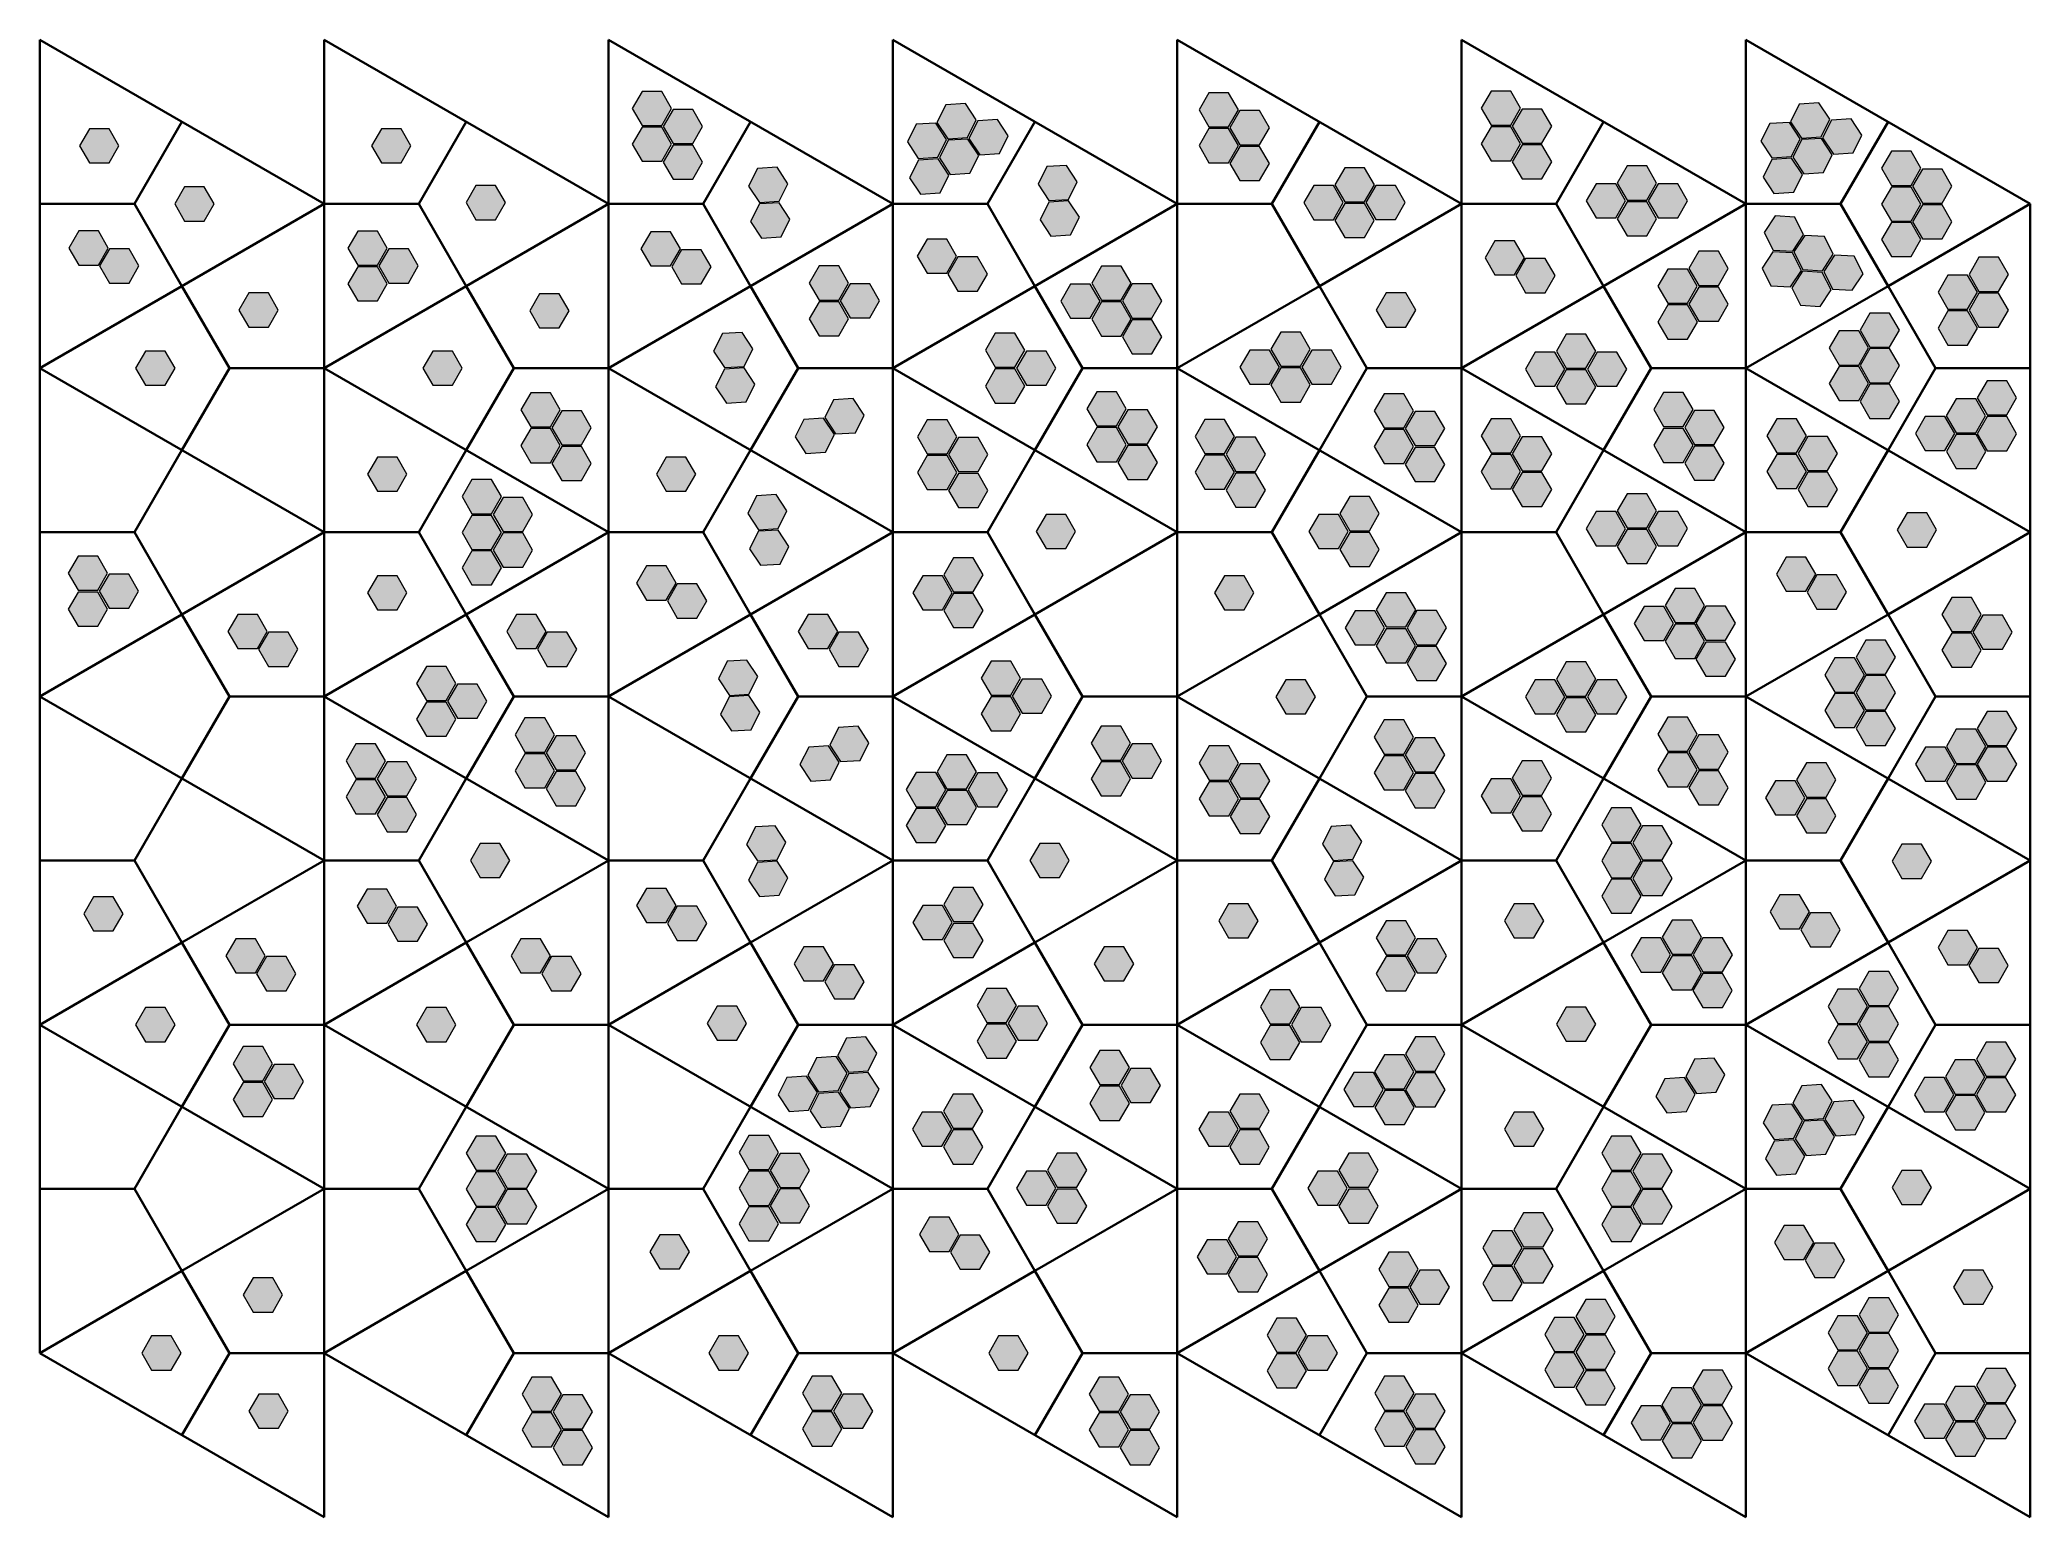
# Model space of a CAD drawing. Header units: centimetres. Extents: x 1.7 to 32, y -24.5 to -2.
import ezdxf

# ---------------------------------------------------------------- set-up
doc = ezdxf.new("R2010")
doc.units = ezdxf.units.CM
doc.header["$MEASUREMENT"] = 0
doc.layers.add('Camada 1', color=7, linetype='Continuous', lineweight=0)

msp = doc.modelspace()

# ---------------------------------------------------------------- hatches: boundary and pattern name
at = {"layer": 'Camada 1', "true_color": 0xe61f5b, "transparency": 33554687}
h = msp.add_hatch(color=232, dxfattribs=at)
h.dxf.hatch_style = 2
h.paths.add_polyline_path([(11.137, -2.785), (10.837, -2.785), (10.687, -3.045), (10.837, -3.304), (11.137, -3.304), (11.287, -3.045)])
h = msp.add_hatch(color=232, dxfattribs=at)
h.dxf.hatch_style = 2
h.paths.add_polyline_path([(15.332, -3.255), (15.498, -3.505), (15.797, -3.487), (15.931, -3.219), (15.765, -2.968), (15.466, -2.987)])
h = msp.add_hatch(color=232, dxfattribs=at)
h.dxf.hatch_style = 2
h.paths.add_polyline_path([(19.776, -2.805), (19.476, -2.805), (19.326, -3.065), (19.476, -3.325), (19.776, -3.325), (19.926, -3.065)])
h = msp.add_hatch(color=232, dxfattribs=at)
h.dxf.hatch_style = 2
h.paths.add_polyline_path([(24.078, -2.779), (23.778, -2.779), (23.628, -3.039), (23.778, -3.299), (24.078, -3.299), (24.228, -3.039)])
h = msp.add_hatch(color=232, dxfattribs=at)
h.dxf.hatch_style = 2
h.paths.add_polyline_path([(28.342, -3.245), (28.507, -3.495), (28.807, -3.477), (28.94, -3.209), (28.775, -2.958), (28.475, -2.977)])
h = msp.add_hatch(color=232, dxfattribs=at)
h.dxf.hatch_style = 2
h.paths.add_polyline_path([(11.137, -3.33), (10.837, -3.33), (10.687, -3.59), (10.837, -3.849), (11.137, -3.849), (11.287, -3.59)])
h = msp.add_hatch(color=232, dxfattribs=at)
h.dxf.hatch_style = 2
h.paths.add_polyline_path([(11.61, -3.057), (11.31, -3.057), (11.16, -3.317), (11.31, -3.577), (11.61, -3.577), (11.76, -3.317)])
h = msp.add_hatch(color=232, dxfattribs=at)
h.dxf.hatch_style = 2
h.paths.add_polyline_path([(14.881, -3.554), (15.046, -3.804), (15.346, -3.786), (15.479, -3.517), (15.314, -3.267), (15.014, -3.285)])
h = msp.add_hatch(color=232, dxfattribs=at)
h.dxf.hatch_style = 2
h.paths.add_polyline_path([(15.82, -3.499), (15.986, -3.749), (16.285, -3.731), (16.419, -3.463), (16.254, -3.212), (15.954, -3.231)])
h = msp.add_hatch(color=232, dxfattribs=at)
h.dxf.hatch_style = 2
h.paths.add_polyline_path([(20.248, -3.077), (19.948, -3.077), (19.798, -3.337), (19.948, -3.597), (20.248, -3.597), (20.398, -3.337)])
h = msp.add_hatch(color=232, dxfattribs=at)
h.dxf.hatch_style = 2
h.paths.add_polyline_path([(24.078, -3.324), (23.778, -3.324), (23.628, -3.584), (23.778, -3.844), (24.078, -3.844), (24.228, -3.584)])
h = msp.add_hatch(color=232, dxfattribs=at)
h.dxf.hatch_style = 2
h.paths.add_polyline_path([(24.551, -3.052), (24.251, -3.052), (24.101, -3.311), (24.251, -3.571), (24.551, -3.571), (24.701, -3.311)])
h = msp.add_hatch(color=232, dxfattribs=at)
h.dxf.hatch_style = 2
h.paths.add_polyline_path([(27.89, -3.544), (28.056, -3.794), (28.355, -3.776), (28.489, -3.507), (28.323, -3.257), (28.024, -3.275)])
h = msp.add_hatch(color=232, dxfattribs=at)
h.dxf.hatch_style = 2
h.paths.add_polyline_path([(28.83, -3.489), (28.995, -3.739), (29.295, -3.721), (29.429, -3.453), (29.263, -3.202), (28.964, -3.221)])
h = msp.add_hatch(color=232, dxfattribs=at)
h.dxf.hatch_style = 2
h.paths.add_polyline_path([(2.714, -3.354), (2.414, -3.354), (2.264, -3.614), (2.414, -3.874), (2.714, -3.874), (2.864, -3.614)])
h = msp.add_hatch(color=232, dxfattribs=at)
h.dxf.hatch_style = 2
h.paths.add_polyline_path([(7.164, -3.354), (6.864, -3.354), (6.714, -3.614), (6.864, -3.874), (7.164, -3.874), (7.314, -3.614)])
h = msp.add_hatch(color=232, dxfattribs=at)
h.dxf.hatch_style = 2
h.paths.add_polyline_path([(11.61, -3.602), (11.31, -3.602), (11.16, -3.862), (11.31, -4.122), (11.61, -4.122), (11.76, -3.862)])
h = msp.add_hatch(color=232, dxfattribs=at)
h.dxf.hatch_style = 2
h.paths.add_polyline_path([(15.369, -3.798), (15.534, -4.048), (15.834, -4.03), (15.968, -3.761), (15.802, -3.511), (15.503, -3.529)])
h = msp.add_hatch(color=232, dxfattribs=at)
h.dxf.hatch_style = 2
h.paths.add_polyline_path([(19.776, -3.35), (19.476, -3.35), (19.326, -3.61), (19.476, -3.87), (19.776, -3.87), (19.926, -3.61)])
h = msp.add_hatch(color=232, dxfattribs=at)
h.dxf.hatch_style = 2
h.paths.add_polyline_path([(20.248, -3.623), (19.948, -3.623), (19.798, -3.882), (19.948, -4.142), (20.248, -4.142), (20.398, -3.882)])
h = msp.add_hatch(color=232, dxfattribs=at)
h.dxf.hatch_style = 2
h.paths.add_polyline_path([(24.551, -3.597), (24.251, -3.597), (24.101, -3.856), (24.251, -4.116), (24.551, -4.116), (24.701, -3.856)])
h = msp.add_hatch(color=232, dxfattribs=at)
h.dxf.hatch_style = 2
h.paths.add_polyline_path([(28.378, -3.788), (28.544, -4.038), (28.843, -4.02), (28.977, -3.751), (28.812, -3.501), (28.512, -3.519)])
h = msp.add_hatch(color=232, dxfattribs=at)
h.dxf.hatch_style = 2
h.paths.add_polyline_path([(13.061, -4.19), (12.895, -3.94), (12.596, -3.958), (12.462, -4.226), (12.627, -4.477), (12.927, -4.458)])
h = msp.add_hatch(color=232, dxfattribs=at)
h.dxf.hatch_style = 2
h.paths.add_polyline_path([(14.914, -4.099), (15.08, -4.349), (15.379, -4.331), (15.513, -4.062), (15.348, -3.812), (15.048, -3.83)])
h = msp.add_hatch(color=232, dxfattribs=at)
h.dxf.hatch_style = 2
h.paths.add_polyline_path([(17.471, -4.161), (17.306, -3.911), (17.006, -3.929), (16.872, -4.197), (17.038, -4.448), (17.337, -4.429)])
h = msp.add_hatch(color=232, dxfattribs=at)
h.dxf.hatch_style = 2
h.paths.add_polyline_path([(26.15, -4.44), (26.3, -4.18), (26.15, -3.92), (25.85, -3.92), (25.7, -4.18), (25.85, -4.44)])
h = msp.add_hatch(color=232, dxfattribs=at)
h.dxf.hatch_style = 2
h.paths.add_polyline_path([(27.924, -4.089), (28.089, -4.339), (28.389, -4.321), (28.523, -4.052), (28.357, -3.802), (28.058, -3.82)])
h = msp.add_hatch(color=232, dxfattribs=at)
h.dxf.hatch_style = 2
h.paths.add_polyline_path([(30.178, -3.696), (29.878, -3.696), (29.728, -3.956), (29.878, -4.216), (30.178, -4.216), (30.328, -3.956)])
h = msp.add_hatch(color=232, dxfattribs=at)
h.dxf.hatch_style = 2
h.paths.add_polyline_path([(4.165, -4.239), (3.865, -4.239), (3.715, -4.499), (3.865, -4.759), (4.165, -4.759), (4.315, -4.499)])
h = msp.add_hatch(color=232, dxfattribs=at)
h.dxf.hatch_style = 2
h.paths.add_polyline_path([(8.606, -4.219), (8.306, -4.219), (8.156, -4.479), (8.306, -4.739), (8.606, -4.739), (8.756, -4.479)])
h = msp.add_hatch(color=232, dxfattribs=at)
h.dxf.hatch_style = 2
h.paths.add_polyline_path([(21.375, -4.739), (21.525, -4.479), (21.375, -4.219), (21.075, -4.219), (20.925, -4.479), (21.075, -4.739)])
h = msp.add_hatch(color=232, dxfattribs=at)
h.dxf.hatch_style = 2
h.paths.add_polyline_path([(21.848, -4.466), (21.998, -4.206), (21.848, -3.946), (21.548, -3.946), (21.398, -4.206), (21.548, -4.466)])
h = msp.add_hatch(color=232, dxfattribs=at)
h.dxf.hatch_style = 2
h.paths.add_polyline_path([(22.32, -4.738), (22.47, -4.478), (22.32, -4.219), (22.02, -4.219), (21.87, -4.478), (22.02, -4.738)])
h = msp.add_hatch(color=232, dxfattribs=at)
h.dxf.hatch_style = 2
h.paths.add_polyline_path([(25.677, -4.713), (25.827, -4.453), (25.677, -4.193), (25.377, -4.193), (25.227, -4.453), (25.377, -4.713)])
h = msp.add_hatch(color=232, dxfattribs=at)
h.dxf.hatch_style = 2
h.paths.add_polyline_path([(26.622, -4.712), (26.772, -4.453), (26.622, -4.193), (26.322, -4.193), (26.172, -4.453), (26.322, -4.712)])
h = msp.add_hatch(color=232, dxfattribs=at)
h.dxf.hatch_style = 2
h.paths.add_polyline_path([(30.178, -4.241), (29.878, -4.241), (29.728, -4.501), (29.878, -4.761), (30.178, -4.761), (30.328, -4.501)])
h = msp.add_hatch(color=232, dxfattribs=at)
h.dxf.hatch_style = 2
h.paths.add_polyline_path([(30.651, -3.969), (30.351, -3.969), (30.201, -4.228), (30.351, -4.488), (30.651, -4.488), (30.801, -4.228)])
h = msp.add_hatch(color=232, dxfattribs=at)
h.dxf.hatch_style = 2
h.paths.add_polyline_path([(13.091, -4.731), (12.926, -4.481), (12.626, -4.499), (12.492, -4.768), (12.658, -5.018), (12.957, -5)])
h = msp.add_hatch(color=232, dxfattribs=at)
h.dxf.hatch_style = 2
h.paths.add_polyline_path([(17.502, -4.702), (17.336, -4.452), (17.037, -4.47), (16.903, -4.739), (17.069, -4.989), (17.368, -4.971)])
h = msp.add_hatch(color=232, dxfattribs=at)
h.dxf.hatch_style = 2
h.paths.add_polyline_path([(21.847, -5.012), (21.997, -4.752), (21.847, -4.492), (21.547, -4.492), (21.397, -4.752), (21.547, -5.012)])
h = msp.add_hatch(color=232, dxfattribs=at)
h.dxf.hatch_style = 2
h.paths.add_polyline_path([(26.149, -4.986), (26.299, -4.726), (26.149, -4.466), (25.849, -4.466), (25.699, -4.726), (25.849, -4.986)])
h = msp.add_hatch(color=232, dxfattribs=at)
h.dxf.hatch_style = 2
h.paths.add_polyline_path([(30.651, -4.51), (30.351, -4.51), (30.201, -4.77), (30.351, -5.03), (30.651, -5.03), (30.801, -4.77)])
h = msp.add_hatch(color=232, dxfattribs=at)
h.dxf.hatch_style = 2
h.paths.add_polyline_path([(28.375, -5.218), (28.54, -4.968), (28.405, -4.699), (28.105, -4.682), (27.941, -4.933), (28.075, -5.201)])
h = msp.add_hatch(color=232, dxfattribs=at)
h.dxf.hatch_style = 2
h.paths.add_polyline_path([(30.178, -4.782), (29.878, -4.782), (29.728, -5.042), (29.878, -5.302), (30.178, -5.302), (30.328, -5.042)])
h = msp.add_hatch(color=232, dxfattribs=at)
h.dxf.hatch_style = 2
h.paths.add_polyline_path([(2.552, -4.911), (2.252, -4.911), (2.102, -5.171), (2.252, -5.431), (2.552, -5.431), (2.702, -5.171)])
h = msp.add_hatch(color=232, dxfattribs=at)
h.dxf.hatch_style = 2
h.paths.add_polyline_path([(6.804, -4.912), (6.504, -4.912), (6.354, -5.171), (6.504, -5.431), (6.804, -5.431), (6.954, -5.171)])
h = msp.add_hatch(color=232, dxfattribs=at)
h.dxf.hatch_style = 2
h.paths.add_polyline_path([(11.271, -4.923), (10.971, -4.923), (10.821, -5.182), (10.971, -5.442), (11.271, -5.442), (11.421, -5.182)])
h = msp.add_hatch(color=232, dxfattribs=at)
h.dxf.hatch_style = 2
h.paths.add_polyline_path([(15.482, -5.034), (15.182, -5.034), (15.032, -5.294), (15.182, -5.554), (15.482, -5.554), (15.632, -5.294)])
h = msp.add_hatch(color=232, dxfattribs=at)
h.dxf.hatch_style = 2
h.paths.add_polyline_path([(24.135, -5.059), (23.835, -5.059), (23.685, -5.319), (23.835, -5.579), (24.135, -5.579), (24.285, -5.319)])
h = msp.add_hatch(color=232, dxfattribs=at)
h.dxf.hatch_style = 2
h.paths.add_polyline_path([(28.827, -5.516), (28.992, -5.265), (28.857, -4.997), (28.558, -4.979), (28.393, -5.23), (28.527, -5.498)])
h = msp.add_hatch(color=232, dxfattribs=at)
h.dxf.hatch_style = 2
h.paths.add_polyline_path([(3.02, -5.184), (2.72, -5.184), (2.57, -5.444), (2.72, -5.704), (3.02, -5.704), (3.17, -5.444)])
h = msp.add_hatch(color=232, dxfattribs=at)
h.dxf.hatch_style = 2
h.paths.add_polyline_path([(6.804, -5.457), (6.504, -5.457), (6.354, -5.717), (6.504, -5.976), (6.804, -5.976), (6.954, -5.717)])
h = msp.add_hatch(color=232, dxfattribs=at)
h.dxf.hatch_style = 2
h.paths.add_polyline_path([(7.277, -5.184), (6.977, -5.184), (6.827, -5.444), (6.977, -5.704), (7.277, -5.704), (7.427, -5.444)])
h = msp.add_hatch(color=232, dxfattribs=at)
h.dxf.hatch_style = 2
h.paths.add_polyline_path([(11.74, -5.196), (11.44, -5.196), (11.29, -5.456), (11.44, -5.715), (11.74, -5.715), (11.89, -5.456)])
h = msp.add_hatch(color=232, dxfattribs=at)
h.dxf.hatch_style = 2
h.paths.add_polyline_path([(13.835, -5.444), (13.535, -5.444), (13.385, -5.704), (13.535, -5.964), (13.835, -5.964), (13.985, -5.704)])
h = msp.add_hatch(color=232, dxfattribs=at)
h.dxf.hatch_style = 2
h.paths.add_polyline_path([(15.95, -5.307), (15.65, -5.307), (15.5, -5.567), (15.65, -5.827), (15.95, -5.827), (16.1, -5.567)])
h = msp.add_hatch(color=232, dxfattribs=at)
h.dxf.hatch_style = 2
h.paths.add_polyline_path([(17.84, -5.448), (17.69, -5.708), (17.84, -5.967), (18.14, -5.967), (18.29, -5.708), (18.14, -5.448)])
h = msp.add_hatch(color=232, dxfattribs=at)
h.dxf.hatch_style = 2
h.paths.add_polyline_path([(24.603, -5.332), (24.303, -5.332), (24.153, -5.592), (24.303, -5.852), (24.603, -5.852), (24.753, -5.592)])
h = msp.add_hatch(color=232, dxfattribs=at)
h.dxf.hatch_style = 2
h.paths.add_polyline_path([(27.392, -5.481), (27.242, -5.221), (26.942, -5.221), (26.792, -5.481), (26.942, -5.74), (27.242, -5.74)])
h = msp.add_hatch(color=232, dxfattribs=at)
h.dxf.hatch_style = 2
h.paths.add_polyline_path([(28.342, -5.763), (28.507, -5.512), (28.373, -5.244), (28.073, -5.227), (27.908, -5.477), (28.043, -5.745)])
h = msp.add_hatch(color=232, dxfattribs=at)
h.dxf.hatch_style = 2
h.paths.add_polyline_path([(29.282, -5.815), (29.447, -5.565), (29.313, -5.297), (29.013, -5.279), (28.848, -5.53), (28.983, -5.798)])
h = msp.add_hatch(color=232, dxfattribs=at)
h.dxf.hatch_style = 2
h.paths.add_polyline_path([(31.662, -5.572), (31.512, -5.312), (31.212, -5.312), (31.062, -5.572), (31.212, -5.831), (31.512, -5.831)])
h = msp.add_hatch(color=232, dxfattribs=at)
h.dxf.hatch_style = 2
h.paths.add_polyline_path([(14.308, -5.717), (14.008, -5.717), (13.858, -5.976), (14.008, -6.236), (14.308, -6.236), (14.458, -5.976)])
h = msp.add_hatch(color=232, dxfattribs=at)
h.dxf.hatch_style = 2
h.paths.add_polyline_path([(17.368, -5.721), (17.218, -5.981), (17.368, -6.241), (17.668, -6.241), (17.818, -5.981), (17.668, -5.721)])
h = msp.add_hatch(color=232, dxfattribs=at)
h.dxf.hatch_style = 2
h.paths.add_polyline_path([(18.309, -5.718), (18.159, -5.978), (18.309, -6.238), (18.609, -6.238), (18.759, -5.978), (18.609, -5.718)])
h = msp.add_hatch(color=232, dxfattribs=at)
h.dxf.hatch_style = 2
h.paths.add_polyline_path([(26.92, -5.753), (26.77, -5.493), (26.47, -5.493), (26.32, -5.753), (26.47, -6.013), (26.77, -6.013)])
h = msp.add_hatch(color=232, dxfattribs=at)
h.dxf.hatch_style = 2
h.paths.add_polyline_path([(28.795, -6.061), (28.96, -5.81), (28.825, -5.542), (28.525, -5.524), (28.361, -5.775), (28.495, -6.043)])
h = msp.add_hatch(color=232, dxfattribs=at)
h.dxf.hatch_style = 2
h.paths.add_polyline_path([(31.19, -5.844), (31.04, -5.584), (30.74, -5.584), (30.59, -5.844), (30.74, -6.104), (31.04, -6.104)])
h = msp.add_hatch(color=232, dxfattribs=at)
h.dxf.hatch_style = 2
h.paths.add_polyline_path([(5.143, -5.856), (4.843, -5.856), (4.693, -6.116), (4.843, -6.376), (5.143, -6.376), (5.293, -6.116)])
h = msp.add_hatch(color=232, dxfattribs=at)
h.dxf.hatch_style = 2
h.paths.add_polyline_path([(9.576, -5.868), (9.276, -5.868), (9.126, -6.128), (9.276, -6.388), (9.576, -6.388), (9.726, -6.128)])
h = msp.add_hatch(color=232, dxfattribs=at)
h.dxf.hatch_style = 2
h.paths.add_polyline_path([(13.835, -5.989), (13.535, -5.989), (13.385, -6.249), (13.535, -6.509), (13.835, -6.509), (13.985, -6.249)])
h = msp.add_hatch(color=232, dxfattribs=at)
h.dxf.hatch_style = 2
h.paths.add_polyline_path([(17.84, -5.993), (17.69, -6.253), (17.84, -6.513), (18.14, -6.513), (18.29, -6.253), (18.14, -5.993)])
h = msp.add_hatch(color=232, dxfattribs=at)
h.dxf.hatch_style = 2
h.paths.add_polyline_path([(22.478, -5.856), (22.178, -5.856), (22.028, -6.116), (22.178, -6.376), (22.478, -6.376), (22.628, -6.116)])
h = msp.add_hatch(color=232, dxfattribs=at)
h.dxf.hatch_style = 2
h.paths.add_polyline_path([(26.921, -6.299), (26.771, -6.039), (26.471, -6.039), (26.321, -6.299), (26.471, -6.559), (26.771, -6.559)])
h = msp.add_hatch(color=232, dxfattribs=at)
h.dxf.hatch_style = 2
h.paths.add_polyline_path([(27.393, -6.026), (27.243, -5.767), (26.943, -5.767), (26.793, -6.026), (26.943, -6.286), (27.243, -6.286)])
h = msp.add_hatch(color=232, dxfattribs=at)
h.dxf.hatch_style = 2
h.paths.add_polyline_path([(31.662, -6.117), (31.512, -5.858), (31.212, -5.858), (31.062, -6.117), (31.212, -6.377), (31.512, -6.377)])
h = msp.add_hatch(color=232, dxfattribs=at)
h.dxf.hatch_style = 2
h.paths.add_polyline_path([(18.308, -6.264), (18.158, -6.524), (18.308, -6.784), (18.608, -6.784), (18.758, -6.524), (18.608, -6.264)])
h = msp.add_hatch(color=232, dxfattribs=at)
h.dxf.hatch_style = 2
h.paths.add_polyline_path([(29.552, -6.682), (29.852, -6.682), (30.002, -6.422), (29.852, -6.162), (29.552, -6.162), (29.402, -6.422)])
h = msp.add_hatch(color=232, dxfattribs=at)
h.dxf.hatch_style = 2
h.paths.add_polyline_path([(31.19, -6.39), (31.04, -6.13), (30.74, -6.13), (30.59, -6.39), (30.74, -6.65), (31.04, -6.65)])
h = msp.add_hatch(color=232, dxfattribs=at)
h.dxf.hatch_style = 2
h.paths.add_polyline_path([(12.527, -6.707), (12.361, -6.457), (12.062, -6.475), (11.928, -6.743), (12.094, -6.994), (12.393, -6.975)])
h = msp.add_hatch(color=232, dxfattribs=at)
h.dxf.hatch_style = 2
h.paths.add_polyline_path([(16.521, -6.469), (16.221, -6.469), (16.071, -6.729), (16.221, -6.988), (16.521, -6.988), (16.671, -6.729)])
h = msp.add_hatch(color=232, dxfattribs=at)
h.dxf.hatch_style = 2
h.paths.add_polyline_path([(20.872, -6.972), (21.022, -6.713), (20.872, -6.453), (20.572, -6.453), (20.422, -6.713), (20.572, -6.972)])
h = msp.add_hatch(color=232, dxfattribs=at)
h.dxf.hatch_style = 2
h.paths.add_polyline_path([(25.223, -7.003), (25.373, -6.743), (25.223, -6.483), (24.923, -6.483), (24.773, -6.743), (24.923, -7.003)])
h = msp.add_hatch(color=232, dxfattribs=at)
h.dxf.hatch_style = 2
h.paths.add_polyline_path([(29.08, -6.954), (29.38, -6.954), (29.53, -6.694), (29.38, -6.434), (29.08, -6.434), (28.93, -6.694)])
h = msp.add_hatch(color=232, dxfattribs=at)
h.dxf.hatch_style = 2
h.paths.add_polyline_path([(3.569, -6.741), (3.269, -6.741), (3.119, -7.001), (3.269, -7.261), (3.569, -7.261), (3.719, -7.001)])
h = msp.add_hatch(color=232, dxfattribs=at)
h.dxf.hatch_style = 2
h.paths.add_polyline_path([(7.946, -6.741), (7.646, -6.741), (7.496, -7.001), (7.646, -7.261), (7.946, -7.261), (8.096, -7.001)])
h = msp.add_hatch(color=232, dxfattribs=at)
h.dxf.hatch_style = 2
h.paths.add_polyline_path([(16.994, -6.741), (16.694, -6.741), (16.544, -7.001), (16.694, -7.261), (16.994, -7.261), (17.144, -7.001)])
h = msp.add_hatch(color=232, dxfattribs=at)
h.dxf.hatch_style = 2
h.paths.add_polyline_path([(20.4, -7.246), (20.55, -6.986), (20.4, -6.726), (20.1, -6.726), (19.95, -6.986), (20.1, -7.246)])
h = msp.add_hatch(color=232, dxfattribs=at)
h.dxf.hatch_style = 2
h.paths.add_polyline_path([(21.344, -7.245), (21.494, -6.985), (21.344, -6.725), (21.044, -6.725), (20.894, -6.985), (21.044, -7.245)])
h = msp.add_hatch(color=232, dxfattribs=at)
h.dxf.hatch_style = 2
h.paths.add_polyline_path([(24.75, -7.276), (24.9, -7.016), (24.75, -6.756), (24.45, -6.756), (24.3, -7.016), (24.45, -7.276)])
h = msp.add_hatch(color=232, dxfattribs=at)
h.dxf.hatch_style = 2
h.paths.add_polyline_path([(25.695, -7.275), (25.845, -7.015), (25.695, -6.756), (25.395, -6.756), (25.245, -7.015), (25.395, -7.275)])
h = msp.add_hatch(color=232, dxfattribs=at)
h.dxf.hatch_style = 2
h.paths.add_polyline_path([(29.08, -7.495), (29.38, -7.495), (29.53, -7.236), (29.38, -6.976), (29.08, -6.976), (28.93, -7.236)])
h = msp.add_hatch(color=232, dxfattribs=at)
h.dxf.hatch_style = 2
h.paths.add_polyline_path([(29.552, -7.223), (29.852, -7.223), (30.002, -6.963), (29.852, -6.703), (29.552, -6.703), (29.402, -6.963)])
h = msp.add_hatch(color=232, dxfattribs=at)
h.dxf.hatch_style = 2
h.paths.add_polyline_path([(12.558, -7.248), (12.392, -6.998), (12.093, -7.016), (11.959, -7.285), (12.124, -7.535), (12.424, -7.517)])
h = msp.add_hatch(color=232, dxfattribs=at)
h.dxf.hatch_style = 2
h.paths.add_polyline_path([(16.521, -7.014), (16.221, -7.014), (16.071, -7.274), (16.221, -7.533), (16.521, -7.533), (16.671, -7.274)])
h = msp.add_hatch(color=232, dxfattribs=at)
h.dxf.hatch_style = 2
h.paths.add_polyline_path([(20.872, -7.518), (21.022, -7.258), (20.872, -6.999), (20.572, -6.999), (20.422, -7.258), (20.572, -7.518)])
h = msp.add_hatch(color=232, dxfattribs=at)
h.dxf.hatch_style = 2
h.paths.add_polyline_path([(25.222, -7.548), (25.372, -7.289), (25.222, -7.029), (24.922, -7.029), (24.772, -7.289), (24.922, -7.548)])
h = msp.add_hatch(color=232, dxfattribs=at)
h.dxf.hatch_style = 2
h.paths.add_polyline_path([(29.552, -7.768), (29.852, -7.768), (30.002, -7.508), (29.852, -7.248), (29.552, -7.248), (29.402, -7.508)])
h = msp.add_hatch(color=232, dxfattribs=at)
h.dxf.hatch_style = 2
h.paths.add_polyline_path([(31.786, -7.455), (31.636, -7.195), (31.336, -7.195), (31.186, -7.455), (31.336, -7.715), (31.636, -7.715)])
h = msp.add_hatch(color=232, dxfattribs=at)
h.dxf.hatch_style = 2
h.paths.add_polyline_path([(9.44, -7.378), (9.14, -7.378), (8.99, -7.638), (9.14, -7.898), (9.44, -7.898), (9.59, -7.638)])
h = msp.add_hatch(color=232, dxfattribs=at)
h.dxf.hatch_style = 2
h.paths.add_polyline_path([(13.757, -7.484), (13.623, -7.753), (13.788, -8.003), (14.088, -7.985), (14.222, -7.716), (14.056, -7.466)])
h = msp.add_hatch(color=232, dxfattribs=at)
h.dxf.hatch_style = 2
h.paths.add_polyline_path([(18.068, -7.363), (17.768, -7.363), (17.618, -7.623), (17.768, -7.883), (18.068, -7.883), (18.218, -7.623)])
h = msp.add_hatch(color=232, dxfattribs=at)
h.dxf.hatch_style = 2
h.paths.add_polyline_path([(22.447, -7.391), (22.147, -7.391), (21.997, -7.651), (22.147, -7.911), (22.447, -7.911), (22.597, -7.651)])
h = msp.add_hatch(color=232, dxfattribs=at)
h.dxf.hatch_style = 2
h.paths.add_polyline_path([(26.706, -7.374), (26.406, -7.374), (26.256, -7.633), (26.406, -7.893), (26.706, -7.893), (26.856, -7.633)])
h = msp.add_hatch(color=232, dxfattribs=at)
h.dxf.hatch_style = 2
h.paths.add_polyline_path([(31.314, -7.727), (31.164, -7.468), (30.864, -7.468), (30.714, -7.727), (30.864, -7.987), (31.164, -7.987)])
h = msp.add_hatch(color=232, dxfattribs=at)
h.dxf.hatch_style = 2
h.paths.add_polyline_path([(9.913, -7.651), (9.613, -7.651), (9.463, -7.911), (9.613, -8.171), (9.913, -8.171), (10.063, -7.911)])
h = msp.add_hatch(color=232, dxfattribs=at)
h.dxf.hatch_style = 2
h.paths.add_polyline_path([(13.303, -7.782), (13.169, -8.05), (13.335, -8.3), (13.634, -8.282), (13.768, -8.013), (13.603, -7.763)])
h = msp.add_hatch(color=232, dxfattribs=at)
h.dxf.hatch_style = 2
h.paths.add_polyline_path([(15.485, -7.787), (15.185, -7.787), (15.035, -8.047), (15.185, -8.307), (15.485, -8.307), (15.635, -8.047)])
h = msp.add_hatch(color=232, dxfattribs=at)
h.dxf.hatch_style = 2
h.paths.add_polyline_path([(18.541, -7.636), (18.241, -7.636), (18.091, -7.895), (18.241, -8.155), (18.541, -8.155), (18.691, -7.895)])
h = msp.add_hatch(color=232, dxfattribs=at)
h.dxf.hatch_style = 2
h.paths.add_polyline_path([(19.716, -7.782), (19.416, -7.782), (19.266, -8.042), (19.416, -8.302), (19.716, -8.302), (19.866, -8.042)])
h = msp.add_hatch(color=232, dxfattribs=at)
h.dxf.hatch_style = 2
h.paths.add_polyline_path([(22.92, -7.664), (22.62, -7.664), (22.47, -7.924), (22.62, -8.183), (22.92, -8.183), (23.07, -7.924)])
h = msp.add_hatch(color=232, dxfattribs=at)
h.dxf.hatch_style = 2
h.paths.add_polyline_path([(24.078, -7.774), (23.778, -7.774), (23.628, -8.034), (23.778, -8.294), (24.078, -8.294), (24.228, -8.034)])
h = msp.add_hatch(color=232, dxfattribs=at)
h.dxf.hatch_style = 2
h.paths.add_polyline_path([(27.179, -7.646), (26.879, -7.646), (26.729, -7.906), (26.879, -8.166), (27.179, -8.166), (27.329, -7.906)])
h = msp.add_hatch(color=232, dxfattribs=at)
h.dxf.hatch_style = 2
h.paths.add_polyline_path([(28.432, -7.772), (28.132, -7.772), (27.982, -8.032), (28.132, -8.292), (28.432, -8.292), (28.582, -8.032)])
h = msp.add_hatch(color=232, dxfattribs=at)
h.dxf.hatch_style = 2
h.paths.add_polyline_path([(30.845, -7.998), (30.695, -7.738), (30.395, -7.738), (30.245, -7.998), (30.395, -8.258), (30.695, -8.258)])
h = msp.add_hatch(color=232, dxfattribs=at)
h.dxf.hatch_style = 2
h.paths.add_polyline_path([(31.787, -8.001), (31.637, -7.741), (31.337, -7.741), (31.187, -8.001), (31.337, -8.26), (31.637, -8.26)])
h = msp.add_hatch(color=232, dxfattribs=at)
h.dxf.hatch_style = 2
h.paths.add_polyline_path([(9.44, -7.923), (9.14, -7.923), (8.99, -8.183), (9.14, -8.443), (9.44, -8.443), (9.59, -8.183)])
h = msp.add_hatch(color=232, dxfattribs=at)
h.dxf.hatch_style = 2
h.paths.add_polyline_path([(15.958, -8.06), (15.658, -8.06), (15.508, -8.32), (15.658, -8.579), (15.958, -8.579), (16.108, -8.32)])
h = msp.add_hatch(color=232, dxfattribs=at)
h.dxf.hatch_style = 2
h.paths.add_polyline_path([(18.068, -7.908), (17.768, -7.908), (17.618, -8.168), (17.768, -8.428), (18.068, -8.428), (18.218, -8.168)])
h = msp.add_hatch(color=232, dxfattribs=at)
h.dxf.hatch_style = 2
h.paths.add_polyline_path([(18.541, -8.181), (18.241, -8.181), (18.091, -8.44), (18.241, -8.7), (18.541, -8.7), (18.691, -8.44)])
h = msp.add_hatch(color=232, dxfattribs=at)
h.dxf.hatch_style = 2
h.paths.add_polyline_path([(20.189, -8.055), (19.889, -8.055), (19.739, -8.315), (19.889, -8.575), (20.189, -8.575), (20.339, -8.315)])
h = msp.add_hatch(color=232, dxfattribs=at)
h.dxf.hatch_style = 2
h.paths.add_polyline_path([(22.447, -7.936), (22.147, -7.936), (21.997, -8.196), (22.147, -8.456), (22.447, -8.456), (22.597, -8.196)])
h = msp.add_hatch(color=232, dxfattribs=at)
h.dxf.hatch_style = 2
h.paths.add_polyline_path([(24.551, -8.047), (24.251, -8.047), (24.101, -8.307), (24.251, -8.566), (24.551, -8.566), (24.701, -8.307)])
h = msp.add_hatch(color=232, dxfattribs=at)
h.dxf.hatch_style = 2
h.paths.add_polyline_path([(26.706, -7.919), (26.406, -7.919), (26.256, -8.178), (26.406, -8.438), (26.706, -8.438), (26.856, -8.178)])
h = msp.add_hatch(color=232, dxfattribs=at)
h.dxf.hatch_style = 2
h.paths.add_polyline_path([(28.905, -8.044), (28.605, -8.044), (28.455, -8.304), (28.605, -8.564), (28.905, -8.564), (29.055, -8.304)])
h = msp.add_hatch(color=232, dxfattribs=at)
h.dxf.hatch_style = 2
h.paths.add_polyline_path([(31.318, -8.271), (31.168, -8.011), (30.868, -8.011), (30.718, -8.271), (30.868, -8.531), (31.168, -8.531)])
h = msp.add_hatch(color=232, dxfattribs=at)
h.dxf.hatch_style = 2
h.paths.add_polyline_path([(7.104, -8.358), (6.804, -8.358), (6.654, -8.618), (6.804, -8.878), (7.104, -8.878), (7.254, -8.618)])
h = msp.add_hatch(color=232, dxfattribs=at)
h.dxf.hatch_style = 2
h.paths.add_polyline_path([(9.913, -8.196), (9.613, -8.196), (9.463, -8.456), (9.613, -8.716), (9.913, -8.716), (10.063, -8.456)])
h = msp.add_hatch(color=232, dxfattribs=at)
h.dxf.hatch_style = 2
h.paths.add_polyline_path([(11.505, -8.358), (11.205, -8.358), (11.055, -8.618), (11.205, -8.878), (11.505, -8.878), (11.655, -8.618)])
h = msp.add_hatch(color=232, dxfattribs=at)
h.dxf.hatch_style = 2
h.paths.add_polyline_path([(15.485, -8.332), (15.185, -8.332), (15.035, -8.592), (15.185, -8.852), (15.485, -8.852), (15.635, -8.592)])
h = msp.add_hatch(color=232, dxfattribs=at)
h.dxf.hatch_style = 2
h.paths.add_polyline_path([(19.716, -8.327), (19.416, -8.327), (19.266, -8.587), (19.416, -8.847), (19.716, -8.847), (19.866, -8.587)])
h = msp.add_hatch(color=232, dxfattribs=at)
h.dxf.hatch_style = 2
h.paths.add_polyline_path([(22.92, -8.209), (22.62, -8.209), (22.47, -8.469), (22.62, -8.728), (22.92, -8.728), (23.07, -8.469)])
h = msp.add_hatch(color=232, dxfattribs=at)
h.dxf.hatch_style = 2
h.paths.add_polyline_path([(24.078, -8.319), (23.778, -8.319), (23.628, -8.579), (23.778, -8.839), (24.078, -8.839), (24.228, -8.579)])
h = msp.add_hatch(color=232, dxfattribs=at)
h.dxf.hatch_style = 2
h.paths.add_polyline_path([(27.179, -8.191), (26.879, -8.191), (26.729, -8.451), (26.879, -8.711), (27.179, -8.711), (27.329, -8.451)])
h = msp.add_hatch(color=232, dxfattribs=at)
h.dxf.hatch_style = 2
h.paths.add_polyline_path([(28.432, -8.317), (28.132, -8.317), (27.982, -8.577), (28.132, -8.837), (28.432, -8.837), (28.582, -8.577)])
h = msp.add_hatch(color=232, dxfattribs=at)
h.dxf.hatch_style = 2
h.paths.add_polyline_path([(8.545, -8.7), (8.245, -8.7), (8.095, -8.96), (8.245, -9.22), (8.545, -9.22), (8.695, -8.96)])
h = msp.add_hatch(color=232, dxfattribs=at)
h.dxf.hatch_style = 2
h.paths.add_polyline_path([(15.958, -8.605), (15.658, -8.605), (15.508, -8.865), (15.658, -9.124), (15.958, -9.124), (16.108, -8.865)])
h = msp.add_hatch(color=232, dxfattribs=at)
h.dxf.hatch_style = 2
h.paths.add_polyline_path([(20.189, -8.6), (19.889, -8.6), (19.739, -8.86), (19.889, -9.12), (20.189, -9.12), (20.339, -8.86)])
h = msp.add_hatch(color=232, dxfattribs=at)
h.dxf.hatch_style = 2
h.paths.add_polyline_path([(24.551, -8.592), (24.251, -8.592), (24.101, -8.852), (24.251, -9.112), (24.551, -9.112), (24.701, -8.852)])
h = msp.add_hatch(color=232, dxfattribs=at)
h.dxf.hatch_style = 2
h.paths.add_polyline_path([(28.905, -8.589), (28.605, -8.589), (28.455, -8.849), (28.605, -9.109), (28.905, -9.109), (29.055, -8.849)])
h = msp.add_hatch(color=232, dxfattribs=at)
h.dxf.hatch_style = 2
h.paths.add_polyline_path([(9.018, -8.973), (8.718, -8.973), (8.568, -9.232), (8.718, -9.492), (9.018, -9.492), (9.168, -9.232)])
h = msp.add_hatch(color=232, dxfattribs=at)
h.dxf.hatch_style = 2
h.paths.add_polyline_path([(13.045, -9.178), (12.88, -8.928), (12.58, -8.946), (12.447, -9.215), (12.612, -9.465), (12.912, -9.447)])
h = msp.add_hatch(color=232, dxfattribs=at)
h.dxf.hatch_style = 2
h.paths.add_polyline_path([(21.622, -8.96), (21.472, -9.219), (21.622, -9.479), (21.922, -9.479), (22.072, -9.219), (21.922, -8.96)])
h = msp.add_hatch(color=232, dxfattribs=at)
h.dxf.hatch_style = 2
h.paths.add_polyline_path([(26.15, -9.435), (26.3, -9.175), (26.15, -8.916), (25.85, -8.916), (25.7, -9.175), (25.85, -9.435)])
h = msp.add_hatch(color=232, dxfattribs=at)
h.dxf.hatch_style = 2
h.paths.add_polyline_path([(8.545, -9.245), (8.245, -9.245), (8.095, -9.505), (8.245, -9.765), (8.545, -9.765), (8.695, -9.505)])
h = msp.add_hatch(color=232, dxfattribs=at)
h.dxf.hatch_style = 2
h.paths.add_polyline_path([(17.294, -9.232), (16.994, -9.232), (16.844, -9.492), (16.994, -9.752), (17.294, -9.752), (17.444, -9.492)])
h = msp.add_hatch(color=232, dxfattribs=at)
h.dxf.hatch_style = 2
h.paths.add_polyline_path([(21.15, -9.233), (21, -9.493), (21.15, -9.752), (21.45, -9.752), (21.6, -9.493), (21.45, -9.233)])
h = msp.add_hatch(color=232, dxfattribs=at)
h.dxf.hatch_style = 2
h.paths.add_polyline_path([(25.677, -9.708), (25.827, -9.449), (25.677, -9.189), (25.377, -9.189), (25.227, -9.449), (25.377, -9.708)])
h = msp.add_hatch(color=232, dxfattribs=at)
h.dxf.hatch_style = 2
h.paths.add_polyline_path([(26.622, -9.708), (26.772, -9.448), (26.622, -9.188), (26.322, -9.188), (26.172, -9.448), (26.322, -9.708)])
h = msp.add_hatch(color=232, dxfattribs=at)
h.dxf.hatch_style = 2
h.paths.add_polyline_path([(30.418, -9.208), (30.118, -9.208), (29.968, -9.468), (30.118, -9.728), (30.418, -9.728), (30.568, -9.468)])
h = msp.add_hatch(color=232, dxfattribs=at)
h.dxf.hatch_style = 2
h.paths.add_polyline_path([(9.018, -9.514), (8.718, -9.514), (8.568, -9.774), (8.718, -10.034), (9.018, -10.034), (9.168, -9.774)])
h = msp.add_hatch(color=232, dxfattribs=at)
h.dxf.hatch_style = 2
h.paths.add_polyline_path([(13.076, -9.72), (12.911, -9.47), (12.611, -9.488), (12.477, -9.756), (12.643, -10.006), (12.942, -9.988)])
h = msp.add_hatch(color=232, dxfattribs=at)
h.dxf.hatch_style = 2
h.paths.add_polyline_path([(21.622, -9.505), (21.472, -9.765), (21.622, -10.025), (21.922, -10.025), (22.072, -9.765), (21.922, -9.505)])
h = msp.add_hatch(color=232, dxfattribs=at)
h.dxf.hatch_style = 2
h.paths.add_polyline_path([(26.149, -9.981), (26.299, -9.721), (26.149, -9.461), (25.849, -9.461), (25.699, -9.721), (25.849, -9.981)])
h = msp.add_hatch(color=232, dxfattribs=at)
h.dxf.hatch_style = 2
h.paths.add_polyline_path([(2.541, -9.869), (2.241, -9.869), (2.091, -10.129), (2.241, -10.388), (2.541, -10.388), (2.691, -10.129)])
h = msp.add_hatch(color=232, dxfattribs=at)
h.dxf.hatch_style = 2
h.paths.add_polyline_path([(8.545, -9.786), (8.245, -9.786), (8.095, -10.046), (8.245, -10.306), (8.545, -10.306), (8.695, -10.046)])
h = msp.add_hatch(color=232, dxfattribs=at)
h.dxf.hatch_style = 2
h.paths.add_polyline_path([(15.586, -9.892), (15.436, -10.152), (15.586, -10.412), (15.886, -10.412), (16.036, -10.152), (15.886, -9.892)])
h = msp.add_hatch(color=232, dxfattribs=at)
h.dxf.hatch_style = 2
h.paths.add_polyline_path([(28.576, -9.881), (28.276, -9.881), (28.126, -10.141), (28.276, -10.4), (28.576, -10.4), (28.726, -10.141)])
h = msp.add_hatch(color=232, dxfattribs=at)
h.dxf.hatch_style = 2
h.paths.add_polyline_path([(3.014, -10.141), (2.714, -10.141), (2.564, -10.401), (2.714, -10.661), (3.014, -10.661), (3.164, -10.401)])
h = msp.add_hatch(color=232, dxfattribs=at)
h.dxf.hatch_style = 2
h.paths.add_polyline_path([(7.104, -10.165), (6.804, -10.165), (6.654, -10.425), (6.804, -10.685), (7.104, -10.685), (7.254, -10.425)])
h = msp.add_hatch(color=232, dxfattribs=at)
h.dxf.hatch_style = 2
h.paths.add_polyline_path([(11.205, -10.017), (10.905, -10.017), (10.755, -10.277), (10.905, -10.537), (11.205, -10.537), (11.355, -10.277)])
h = msp.add_hatch(color=232, dxfattribs=at)
h.dxf.hatch_style = 2
h.paths.add_polyline_path([(11.674, -10.291), (11.374, -10.291), (11.224, -10.55), (11.374, -10.81), (11.674, -10.81), (11.824, -10.55)])
h = msp.add_hatch(color=232, dxfattribs=at)
h.dxf.hatch_style = 2
h.paths.add_polyline_path([(15.114, -10.165), (14.964, -10.425), (15.114, -10.685), (15.414, -10.685), (15.564, -10.425), (15.414, -10.165)])
h = msp.add_hatch(color=232, dxfattribs=at)
h.dxf.hatch_style = 2
h.paths.add_polyline_path([(20.012, -10.165), (19.712, -10.165), (19.562, -10.425), (19.712, -10.685), (20.012, -10.685), (20.162, -10.425)])
h = msp.add_hatch(color=232, dxfattribs=at)
h.dxf.hatch_style = 2
h.paths.add_polyline_path([(29.044, -10.154), (28.744, -10.154), (28.594, -10.414), (28.744, -10.674), (29.044, -10.674), (29.194, -10.414)])
h = msp.add_hatch(color=232, dxfattribs=at)
h.dxf.hatch_style = 2
h.paths.add_polyline_path([(2.541, -10.414), (2.241, -10.414), (2.091, -10.674), (2.241, -10.933), (2.541, -10.933), (2.691, -10.674)])
h = msp.add_hatch(color=232, dxfattribs=at)
h.dxf.hatch_style = 2
h.paths.add_polyline_path([(15.586, -10.438), (15.436, -10.698), (15.586, -10.957), (15.886, -10.957), (16.036, -10.698), (15.886, -10.438)])
h = msp.add_hatch(color=232, dxfattribs=at)
h.dxf.hatch_style = 2
h.paths.add_polyline_path([(22.178, -10.428), (22.028, -10.687), (22.178, -10.947), (22.478, -10.947), (22.628, -10.687), (22.478, -10.428)])
h = msp.add_hatch(color=232, dxfattribs=at)
h.dxf.hatch_style = 2
h.paths.add_polyline_path([(26.581, -10.359), (26.431, -10.619), (26.581, -10.879), (26.881, -10.879), (27.031, -10.619), (26.881, -10.359)])
h = msp.add_hatch(color=232, dxfattribs=at)
h.dxf.hatch_style = 2
h.paths.add_polyline_path([(31.098, -10.495), (30.798, -10.495), (30.648, -10.755), (30.798, -11.015), (31.098, -11.015), (31.248, -10.755)])
h = msp.add_hatch(color=232, dxfattribs=at)
h.dxf.hatch_style = 2
h.paths.add_polyline_path([(4.975, -10.754), (4.675, -10.754), (4.525, -11.014), (4.675, -11.274), (4.975, -11.274), (5.125, -11.014)])
h = msp.add_hatch(color=232, dxfattribs=at)
h.dxf.hatch_style = 2
h.paths.add_polyline_path([(9.224, -10.754), (8.924, -10.754), (8.774, -11.014), (8.924, -11.274), (9.224, -11.274), (9.374, -11.014)])
h = msp.add_hatch(color=232, dxfattribs=at)
h.dxf.hatch_style = 2
h.paths.add_polyline_path([(13.669, -10.754), (13.369, -10.754), (13.219, -11.014), (13.369, -11.274), (13.669, -11.274), (13.819, -11.014)])
h = msp.add_hatch(color=232, dxfattribs=at)
h.dxf.hatch_style = 2
h.paths.add_polyline_path([(21.705, -10.701), (21.555, -10.961), (21.705, -11.22), (22.005, -11.22), (22.155, -10.961), (22.005, -10.701)])
h = msp.add_hatch(color=232, dxfattribs=at)
h.dxf.hatch_style = 2
h.paths.add_polyline_path([(22.647, -10.698), (22.497, -10.958), (22.647, -11.218), (22.947, -11.218), (23.097, -10.958), (22.947, -10.698)])
h = msp.add_hatch(color=232, dxfattribs=at)
h.dxf.hatch_style = 2
h.paths.add_polyline_path([(26.109, -10.633), (25.959, -10.892), (26.109, -11.152), (26.409, -11.152), (26.559, -10.892), (26.409, -10.633)])
h = msp.add_hatch(color=232, dxfattribs=at)
h.dxf.hatch_style = 2
h.paths.add_polyline_path([(26.581, -10.905), (26.431, -11.165), (26.581, -11.425), (26.881, -11.425), (27.031, -11.165), (26.881, -10.905)])
h = msp.add_hatch(color=232, dxfattribs=at)
h.dxf.hatch_style = 2
h.paths.add_polyline_path([(27.05, -10.63), (26.9, -10.89), (27.05, -11.15), (27.35, -11.15), (27.5, -10.89), (27.35, -10.63)])
h = msp.add_hatch(color=232, dxfattribs=at)
h.dxf.hatch_style = 2
h.paths.add_polyline_path([(31.57, -10.768), (31.27, -10.768), (31.12, -11.027), (31.27, -11.287), (31.57, -11.287), (31.72, -11.027)])
h = msp.add_hatch(color=232, dxfattribs=at)
h.dxf.hatch_style = 2
h.paths.add_polyline_path([(5.443, -11.027), (5.143, -11.027), (4.993, -11.287), (5.143, -11.547), (5.443, -11.547), (5.593, -11.287)])
h = msp.add_hatch(color=232, dxfattribs=at)
h.dxf.hatch_style = 2
h.paths.add_polyline_path([(9.692, -11.027), (9.392, -11.027), (9.242, -11.287), (9.392, -11.547), (9.692, -11.547), (9.842, -11.287)])
h = msp.add_hatch(color=232, dxfattribs=at)
h.dxf.hatch_style = 2
h.paths.add_polyline_path([(14.137, -11.027), (13.837, -11.027), (13.687, -11.287), (13.837, -11.547), (14.137, -11.547), (14.287, -11.287)])
h = msp.add_hatch(color=232, dxfattribs=at)
h.dxf.hatch_style = 2
h.paths.add_polyline_path([(22.177, -10.973), (22.027, -11.233), (22.177, -11.493), (22.477, -11.493), (22.627, -11.233), (22.477, -10.973)])
h = msp.add_hatch(color=232, dxfattribs=at)
h.dxf.hatch_style = 2
h.paths.add_polyline_path([(27.05, -11.176), (26.9, -11.436), (27.05, -11.695), (27.35, -11.695), (27.5, -11.436), (27.35, -11.176)])
h = msp.add_hatch(color=232, dxfattribs=at)
h.dxf.hatch_style = 2
h.paths.add_polyline_path([(29.489, -11.667), (29.789, -11.667), (29.939, -11.407), (29.789, -11.147), (29.489, -11.147), (29.339, -11.407)])
h = msp.add_hatch(color=232, dxfattribs=at)
h.dxf.hatch_style = 2
h.paths.add_polyline_path([(31.098, -11.04), (30.798, -11.04), (30.648, -11.3), (30.798, -11.56), (31.098, -11.56), (31.248, -11.3)])
h = msp.add_hatch(color=232, dxfattribs=at)
h.dxf.hatch_style = 2
h.paths.add_polyline_path([(12.601, -11.702), (12.436, -11.452), (12.136, -11.47), (12.002, -11.739), (12.168, -11.989), (12.467, -11.971)])
h = msp.add_hatch(color=232, dxfattribs=at)
h.dxf.hatch_style = 2
h.paths.add_polyline_path([(16.457, -11.467), (16.157, -11.467), (16.007, -11.727), (16.157, -11.987), (16.457, -11.987), (16.607, -11.727)])
h = msp.add_hatch(color=232, dxfattribs=at)
h.dxf.hatch_style = 2
h.paths.add_polyline_path([(22.646, -11.244), (22.496, -11.504), (22.646, -11.764), (22.946, -11.764), (23.096, -11.504), (22.946, -11.244)])
h = msp.add_hatch(color=232, dxfattribs=at)
h.dxf.hatch_style = 2
h.paths.add_polyline_path([(25.223, -11.999), (25.373, -11.74), (25.223, -11.48), (24.923, -11.48), (24.773, -11.74), (24.923, -11.999)])
h = msp.add_hatch(color=232, dxfattribs=at)
h.dxf.hatch_style = 2
h.paths.add_polyline_path([(29.016, -11.939), (29.316, -11.939), (29.466, -11.679), (29.316, -11.419), (29.016, -11.419), (28.866, -11.679)])
h = msp.add_hatch(color=232, dxfattribs=at)
h.dxf.hatch_style = 2
h.paths.add_polyline_path([(7.85, -11.547), (7.55, -11.547), (7.4, -11.807), (7.55, -12.067), (7.85, -12.067), (8, -11.807)])
h = msp.add_hatch(color=232, dxfattribs=at)
h.dxf.hatch_style = 2
h.paths.add_polyline_path([(8.323, -11.819), (8.023, -11.819), (7.873, -12.079), (8.023, -12.339), (8.323, -12.339), (8.473, -12.079)])
h = msp.add_hatch(color=232, dxfattribs=at)
h.dxf.hatch_style = 2
h.paths.add_polyline_path([(16.93, -11.74), (16.63, -11.74), (16.48, -12), (16.63, -12.26), (16.93, -12.26), (17.08, -12)])
h = msp.add_hatch(color=232, dxfattribs=at)
h.dxf.hatch_style = 2
h.paths.add_polyline_path([(20.949, -11.753), (20.649, -11.753), (20.499, -12.012), (20.649, -12.272), (20.949, -12.272), (21.099, -12.012)])
h = msp.add_hatch(color=232, dxfattribs=at)
h.dxf.hatch_style = 2
h.paths.add_polyline_path([(24.75, -12.273), (24.9, -12.013), (24.75, -11.753), (24.45, -11.753), (24.3, -12.013), (24.45, -12.273)])
h = msp.add_hatch(color=232, dxfattribs=at)
h.dxf.hatch_style = 2
h.paths.add_polyline_path([(25.695, -12.272), (25.845, -12.012), (25.695, -11.752), (25.395, -11.752), (25.245, -12.012), (25.395, -12.272)])
h = msp.add_hatch(color=232, dxfattribs=at)
h.dxf.hatch_style = 2
h.paths.add_polyline_path([(29.489, -12.208), (29.789, -12.208), (29.939, -11.948), (29.789, -11.688), (29.489, -11.688), (29.339, -11.948)])
h = msp.add_hatch(color=232, dxfattribs=at)
h.dxf.hatch_style = 2
h.paths.add_polyline_path([(7.85, -12.092), (7.55, -12.092), (7.4, -12.352), (7.55, -12.612), (7.85, -12.612), (8, -12.352)])
h = msp.add_hatch(color=232, dxfattribs=at)
h.dxf.hatch_style = 2
h.paths.add_polyline_path([(12.632, -12.244), (12.466, -11.993), (12.167, -12.012), (12.033, -12.28), (12.198, -12.53), (12.498, -12.512)])
h = msp.add_hatch(color=232, dxfattribs=at)
h.dxf.hatch_style = 2
h.paths.add_polyline_path([(16.457, -12.012), (16.157, -12.012), (16.007, -12.272), (16.157, -12.532), (16.457, -12.532), (16.607, -12.272)])
h = msp.add_hatch(color=232, dxfattribs=at)
h.dxf.hatch_style = 2
h.paths.add_polyline_path([(25.222, -12.545), (25.372, -12.285), (25.222, -12.025), (24.922, -12.025), (24.772, -12.285), (24.922, -12.545)])
h = msp.add_hatch(color=232, dxfattribs=at)
h.dxf.hatch_style = 2
h.paths.add_polyline_path([(29.016, -12.48), (29.316, -12.48), (29.466, -12.221), (29.316, -11.961), (29.016, -11.961), (28.866, -12.221)])
h = msp.add_hatch(color=232, dxfattribs=at)
h.dxf.hatch_style = 2
h.paths.add_polyline_path([(9.353, -12.333), (9.053, -12.333), (8.903, -12.593), (9.053, -12.853), (9.353, -12.853), (9.503, -12.593)])
h = msp.add_hatch(color=232, dxfattribs=at)
h.dxf.hatch_style = 2
h.paths.add_polyline_path([(22.447, -12.364), (22.147, -12.364), (21.997, -12.624), (22.147, -12.884), (22.447, -12.884), (22.597, -12.624)])
h = msp.add_hatch(color=232, dxfattribs=at)
h.dxf.hatch_style = 2
h.paths.add_polyline_path([(26.77, -12.321), (26.47, -12.321), (26.32, -12.581), (26.47, -12.84), (26.77, -12.84), (26.92, -12.581)])
h = msp.add_hatch(color=232, dxfattribs=at)
h.dxf.hatch_style = 2
h.paths.add_polyline_path([(29.489, -12.753), (29.789, -12.753), (29.939, -12.493), (29.789, -12.233), (29.489, -12.233), (29.339, -12.493)])
h = msp.add_hatch(color=232, dxfattribs=at)
h.dxf.hatch_style = 2
h.paths.add_polyline_path([(31.788, -12.494), (31.638, -12.234), (31.338, -12.234), (31.188, -12.494), (31.338, -12.753), (31.638, -12.753)])
h = msp.add_hatch(color=232, dxfattribs=at)
h.dxf.hatch_style = 2
h.paths.add_polyline_path([(6.777, -12.729), (6.477, -12.729), (6.327, -12.989), (6.477, -13.249), (6.777, -13.249), (6.927, -12.989)])
h = msp.add_hatch(color=232, dxfattribs=at)
h.dxf.hatch_style = 2
h.paths.add_polyline_path([(9.826, -12.606), (9.526, -12.606), (9.376, -12.866), (9.526, -13.126), (9.826, -13.126), (9.976, -12.866)])
h = msp.add_hatch(color=232, dxfattribs=at)
h.dxf.hatch_style = 2
h.paths.add_polyline_path([(13.831, -12.48), (13.697, -12.748), (13.863, -12.998), (14.162, -12.98), (14.296, -12.712), (14.13, -12.461)])
h = msp.add_hatch(color=232, dxfattribs=at)
h.dxf.hatch_style = 2
h.paths.add_polyline_path([(18.132, -12.457), (17.832, -12.457), (17.682, -12.717), (17.832, -12.977), (18.132, -12.977), (18.282, -12.717)])
h = msp.add_hatch(color=232, dxfattribs=at)
h.dxf.hatch_style = 2
h.paths.add_polyline_path([(18.605, -12.73), (18.305, -12.73), (18.155, -12.989), (18.305, -13.249), (18.605, -13.249), (18.755, -12.989)])
h = msp.add_hatch(color=232, dxfattribs=at)
h.dxf.hatch_style = 2
h.paths.add_polyline_path([(22.92, -12.636), (22.62, -12.636), (22.47, -12.896), (22.62, -13.156), (22.92, -13.156), (23.07, -12.896)])
h = msp.add_hatch(color=232, dxfattribs=at)
h.dxf.hatch_style = 2
h.paths.add_polyline_path([(27.243, -12.593), (26.943, -12.593), (26.793, -12.853), (26.943, -13.113), (27.243, -13.113), (27.393, -12.853)])
h = msp.add_hatch(color=232, dxfattribs=at)
h.dxf.hatch_style = 2
h.paths.add_polyline_path([(31.316, -12.766), (31.166, -12.506), (30.866, -12.506), (30.716, -12.766), (30.866, -13.026), (31.166, -13.026)])
h = msp.add_hatch(color=232, dxfattribs=at)
h.dxf.hatch_style = 2
h.paths.add_polyline_path([(7.25, -13.002), (6.95, -13.002), (6.8, -13.262), (6.95, -13.522), (7.25, -13.522), (7.4, -13.262)])
h = msp.add_hatch(color=232, dxfattribs=at)
h.dxf.hatch_style = 2
h.paths.add_polyline_path([(9.353, -12.878), (9.053, -12.878), (8.903, -13.138), (9.053, -13.398), (9.353, -13.398), (9.503, -13.138)])
h = msp.add_hatch(color=232, dxfattribs=at)
h.dxf.hatch_style = 2
h.paths.add_polyline_path([(13.377, -12.777), (13.243, -13.045), (13.409, -13.296), (13.708, -13.277), (13.842, -13.009), (13.677, -12.759)])
h = msp.add_hatch(color=232, dxfattribs=at)
h.dxf.hatch_style = 2
h.paths.add_polyline_path([(15.334, -13.155), (15.484, -13.415), (15.784, -13.415), (15.934, -13.155), (15.784, -12.895), (15.484, -12.895)])
h = msp.add_hatch(color=232, dxfattribs=at)
h.dxf.hatch_style = 2
h.paths.add_polyline_path([(18.132, -13.002), (17.832, -13.002), (17.682, -13.262), (17.832, -13.522), (18.132, -13.522), (18.282, -13.262)])
h = msp.add_hatch(color=232, dxfattribs=at)
h.dxf.hatch_style = 2
h.paths.add_polyline_path([(19.78, -12.76), (19.48, -12.76), (19.33, -13.02), (19.48, -13.28), (19.78, -13.28), (19.93, -13.02)])
h = msp.add_hatch(color=232, dxfattribs=at)
h.dxf.hatch_style = 2
h.paths.add_polyline_path([(20.253, -13.033), (19.953, -13.033), (19.803, -13.292), (19.953, -13.552), (20.253, -13.552), (20.403, -13.292)])
h = msp.add_hatch(color=232, dxfattribs=at)
h.dxf.hatch_style = 2
h.paths.add_polyline_path([(22.447, -12.909), (22.147, -12.909), (21.997, -13.169), (22.147, -13.429), (22.447, -13.429), (22.597, -13.169)])
h = msp.add_hatch(color=232, dxfattribs=at)
h.dxf.hatch_style = 2
h.paths.add_polyline_path([(24.25, -12.989), (24.1, -13.249), (24.25, -13.509), (24.55, -13.509), (24.7, -13.249), (24.55, -12.989)])
h = msp.add_hatch(color=232, dxfattribs=at)
h.dxf.hatch_style = 2
h.paths.add_polyline_path([(26.77, -12.866), (26.47, -12.866), (26.32, -13.126), (26.47, -13.385), (26.77, -13.385), (26.92, -13.126)])
h = msp.add_hatch(color=232, dxfattribs=at)
h.dxf.hatch_style = 2
h.paths.add_polyline_path([(28.584, -13.019), (28.434, -13.279), (28.584, -13.539), (28.884, -13.539), (29.034, -13.279), (28.884, -13.019)])
h = msp.add_hatch(color=232, dxfattribs=at)
h.dxf.hatch_style = 2
h.paths.add_polyline_path([(30.847, -13.037), (30.697, -12.777), (30.397, -12.777), (30.247, -13.037), (30.397, -13.297), (30.697, -13.297)])
h = msp.add_hatch(color=232, dxfattribs=at)
h.dxf.hatch_style = 2
h.paths.add_polyline_path([(31.788, -13.039), (31.638, -12.78), (31.338, -12.78), (31.188, -13.039), (31.338, -13.299), (31.638, -13.299)])
h = msp.add_hatch(color=232, dxfattribs=at)
h.dxf.hatch_style = 2
h.paths.add_polyline_path([(6.777, -13.275), (6.477, -13.275), (6.327, -13.534), (6.477, -13.794), (6.777, -13.794), (6.927, -13.534)])
h = msp.add_hatch(color=232, dxfattribs=at)
h.dxf.hatch_style = 2
h.paths.add_polyline_path([(9.826, -13.151), (9.526, -13.151), (9.376, -13.411), (9.526, -13.671), (9.826, -13.671), (9.976, -13.411)])
h = msp.add_hatch(color=232, dxfattribs=at)
h.dxf.hatch_style = 2
h.paths.add_polyline_path([(14.865, -13.426), (15.015, -13.686), (15.315, -13.686), (15.465, -13.426), (15.315, -13.166), (15.015, -13.166)])
h = msp.add_hatch(color=232, dxfattribs=at)
h.dxf.hatch_style = 2
h.paths.add_polyline_path([(15.806, -13.429), (15.956, -13.688), (16.256, -13.688), (16.406, -13.429), (16.256, -13.169), (15.956, -13.169)])
h = msp.add_hatch(color=232, dxfattribs=at)
h.dxf.hatch_style = 2
h.paths.add_polyline_path([(19.78, -13.305), (19.48, -13.305), (19.33, -13.565), (19.48, -13.825), (19.78, -13.825), (19.93, -13.565)])
h = msp.add_hatch(color=232, dxfattribs=at)
h.dxf.hatch_style = 2
h.paths.add_polyline_path([(22.92, -13.182), (22.62, -13.182), (22.47, -13.441), (22.62, -13.701), (22.92, -13.701), (23.07, -13.441)])
h = msp.add_hatch(color=232, dxfattribs=at)
h.dxf.hatch_style = 2
h.paths.add_polyline_path([(23.778, -13.262), (23.628, -13.522), (23.778, -13.782), (24.078, -13.782), (24.228, -13.522), (24.078, -13.262)])
h = msp.add_hatch(color=232, dxfattribs=at)
h.dxf.hatch_style = 2
h.paths.add_polyline_path([(27.243, -13.138), (26.943, -13.138), (26.793, -13.398), (26.943, -13.658), (27.243, -13.658), (27.393, -13.398)])
h = msp.add_hatch(color=232, dxfattribs=at)
h.dxf.hatch_style = 2
h.paths.add_polyline_path([(28.111, -13.293), (27.961, -13.552), (28.111, -13.812), (28.411, -13.812), (28.561, -13.552), (28.411, -13.293)])
h = msp.add_hatch(color=232, dxfattribs=at)
h.dxf.hatch_style = 2
h.paths.add_polyline_path([(31.32, -13.31), (31.17, -13.05), (30.87, -13.05), (30.72, -13.31), (30.87, -13.57), (31.17, -13.57)])
h = msp.add_hatch(color=232, dxfattribs=at)
h.dxf.hatch_style = 2
h.paths.add_polyline_path([(7.25, -13.547), (6.95, -13.547), (6.8, -13.807), (6.95, -14.067), (7.25, -14.067), (7.4, -13.807)])
h = msp.add_hatch(color=232, dxfattribs=at)
h.dxf.hatch_style = 2
h.paths.add_polyline_path([(15.337, -13.699), (15.487, -13.959), (15.787, -13.959), (15.937, -13.699), (15.787, -13.439), (15.487, -13.439)])
h = msp.add_hatch(color=232, dxfattribs=at)
h.dxf.hatch_style = 2
h.paths.add_polyline_path([(20.253, -13.578), (19.953, -13.578), (19.803, -13.837), (19.953, -14.097), (20.253, -14.097), (20.403, -13.837)])
h = msp.add_hatch(color=232, dxfattribs=at)
h.dxf.hatch_style = 2
h.paths.add_polyline_path([(24.25, -13.535), (24.1, -13.795), (24.25, -14.054), (24.55, -14.054), (24.7, -13.795), (24.55, -13.535)])
h = msp.add_hatch(color=232, dxfattribs=at)
h.dxf.hatch_style = 2
h.paths.add_polyline_path([(28.583, -13.565), (28.433, -13.825), (28.583, -14.085), (28.883, -14.085), (29.033, -13.825), (28.883, -13.565)])
h = msp.add_hatch(color=232, dxfattribs=at)
h.dxf.hatch_style = 2
h.paths.add_polyline_path([(14.865, -13.972), (15.015, -14.232), (15.315, -14.232), (15.465, -13.972), (15.315, -13.712), (15.015, -13.712)])
h = msp.add_hatch(color=232, dxfattribs=at)
h.dxf.hatch_style = 2
h.paths.add_polyline_path([(25.914, -13.704), (25.614, -13.704), (25.464, -13.964), (25.614, -14.224), (25.914, -14.224), (26.064, -13.964)])
h = msp.add_hatch(color=232, dxfattribs=at)
h.dxf.hatch_style = 2
h.paths.add_polyline_path([(8.67, -14.247), (8.37, -14.247), (8.22, -14.507), (8.37, -14.767), (8.67, -14.767), (8.82, -14.507)])
h = msp.add_hatch(color=232, dxfattribs=at)
h.dxf.hatch_style = 2
h.paths.add_polyline_path([(13.03, -14.226), (12.865, -13.976), (12.565, -13.994), (12.431, -14.263), (12.597, -14.513), (12.896, -14.495)])
h = msp.add_hatch(color=232, dxfattribs=at)
h.dxf.hatch_style = 2
h.paths.add_polyline_path([(17.199, -14.247), (16.899, -14.247), (16.749, -14.507), (16.899, -14.767), (17.199, -14.767), (17.349, -14.507)])
h = msp.add_hatch(color=232, dxfattribs=at)
h.dxf.hatch_style = 2
h.paths.add_polyline_path([(21.805, -14.218), (21.639, -13.968), (21.34, -13.986), (21.206, -14.255), (21.372, -14.505), (21.671, -14.487)])
h = msp.add_hatch(color=232, dxfattribs=at)
h.dxf.hatch_style = 2
h.paths.add_polyline_path([(25.914, -14.249), (25.614, -14.249), (25.464, -14.509), (25.614, -14.769), (25.914, -14.769), (26.064, -14.509)])
h = msp.add_hatch(color=232, dxfattribs=at)
h.dxf.hatch_style = 2
h.paths.add_polyline_path([(26.386, -13.977), (26.086, -13.977), (25.936, -14.237), (26.086, -14.496), (26.386, -14.496), (26.536, -14.237)])
h = msp.add_hatch(color=232, dxfattribs=at)
h.dxf.hatch_style = 2
h.paths.add_polyline_path([(13.061, -14.768), (12.895, -14.517), (12.596, -14.536), (12.462, -14.804), (12.627, -15.054), (12.927, -15.036)])
h = msp.add_hatch(color=232, dxfattribs=at)
h.dxf.hatch_style = 2
h.paths.add_polyline_path([(21.836, -14.76), (21.67, -14.509), (21.371, -14.528), (21.237, -14.796), (21.402, -15.046), (21.702, -15.028)])
h = msp.add_hatch(color=232, dxfattribs=at)
h.dxf.hatch_style = 2
h.paths.add_polyline_path([(26.386, -14.518), (26.086, -14.518), (25.936, -14.778), (26.086, -15.038), (26.386, -15.038), (26.536, -14.778)])
h = msp.add_hatch(color=232, dxfattribs=at)
h.dxf.hatch_style = 2
h.paths.add_polyline_path([(30.338, -14.258), (30.038, -14.258), (29.888, -14.518), (30.038, -14.778), (30.338, -14.778), (30.488, -14.518)])
h = msp.add_hatch(color=232, dxfattribs=at)
h.dxf.hatch_style = 2
h.paths.add_polyline_path([(25.914, -14.791), (25.614, -14.791), (25.464, -15.05), (25.614, -15.31), (25.914, -15.31), (26.064, -15.05)])
h = msp.add_hatch(color=232, dxfattribs=at)
h.dxf.hatch_style = 2
h.paths.add_polyline_path([(2.778, -15.06), (2.478, -15.06), (2.328, -15.32), (2.478, -15.579), (2.778, -15.579), (2.928, -15.32)])
h = msp.add_hatch(color=232, dxfattribs=at)
h.dxf.hatch_style = 2
h.paths.add_polyline_path([(6.947, -14.943), (6.647, -14.943), (6.497, -15.203), (6.647, -15.463), (6.947, -15.463), (7.097, -15.203)])
h = msp.add_hatch(color=232, dxfattribs=at)
h.dxf.hatch_style = 2
h.paths.add_polyline_path([(11.205, -14.931), (10.905, -14.931), (10.755, -15.191), (10.905, -15.451), (11.205, -15.451), (11.355, -15.191)])
h = msp.add_hatch(color=232, dxfattribs=at)
h.dxf.hatch_style = 2
h.paths.add_polyline_path([(15.586, -14.918), (15.436, -15.178), (15.586, -15.438), (15.886, -15.438), (16.036, -15.178), (15.886, -14.918)])
h = msp.add_hatch(color=232, dxfattribs=at)
h.dxf.hatch_style = 2
h.paths.add_polyline_path([(20.076, -15.166), (19.776, -15.166), (19.626, -15.426), (19.776, -15.685), (20.076, -15.685), (20.226, -15.426)])
h = msp.add_hatch(color=232, dxfattribs=at)
h.dxf.hatch_style = 2
h.paths.add_polyline_path([(24.431, -15.166), (24.131, -15.166), (23.981, -15.426), (24.131, -15.685), (24.431, -15.685), (24.581, -15.426)])
h = msp.add_hatch(color=232, dxfattribs=at)
h.dxf.hatch_style = 2
h.paths.add_polyline_path([(28.479, -15.029), (28.179, -15.029), (28.029, -15.289), (28.179, -15.549), (28.479, -15.549), (28.629, -15.289)])
h = msp.add_hatch(color=232, dxfattribs=at)
h.dxf.hatch_style = 2
h.paths.add_polyline_path([(7.416, -15.217), (7.116, -15.217), (6.966, -15.477), (7.116, -15.736), (7.416, -15.736), (7.566, -15.477)])
h = msp.add_hatch(color=232, dxfattribs=at)
h.dxf.hatch_style = 2
h.paths.add_polyline_path([(11.674, -15.204), (11.374, -15.204), (11.224, -15.464), (11.374, -15.724), (11.674, -15.724), (11.824, -15.464)])
h = msp.add_hatch(color=232, dxfattribs=at)
h.dxf.hatch_style = 2
h.paths.add_polyline_path([(15.114, -15.191), (14.964, -15.451), (15.114, -15.711), (15.414, -15.711), (15.564, -15.451), (15.414, -15.191)])
h = msp.add_hatch(color=232, dxfattribs=at)
h.dxf.hatch_style = 2
h.paths.add_polyline_path([(15.586, -15.464), (15.436, -15.724), (15.586, -15.983), (15.886, -15.983), (16.036, -15.724), (15.886, -15.464)])
h = msp.add_hatch(color=232, dxfattribs=at)
h.dxf.hatch_style = 2
h.paths.add_polyline_path([(22.476, -15.426), (22.176, -15.426), (22.026, -15.685), (22.176, -15.945), (22.476, -15.945), (22.626, -15.685)])
h = msp.add_hatch(color=232, dxfattribs=at)
h.dxf.hatch_style = 2
h.paths.add_polyline_path([(26.536, -15.413), (26.386, -15.673), (26.536, -15.933), (26.836, -15.933), (26.986, -15.673), (26.836, -15.413)])
h = msp.add_hatch(color=232, dxfattribs=at)
h.dxf.hatch_style = 2
h.paths.add_polyline_path([(28.948, -15.302), (28.648, -15.302), (28.498, -15.562), (28.648, -15.822), (28.948, -15.822), (29.098, -15.562)])
h = msp.add_hatch(color=232, dxfattribs=at)
h.dxf.hatch_style = 2
h.paths.add_polyline_path([(4.944, -15.698), (4.644, -15.698), (4.494, -15.958), (4.644, -16.218), (4.944, -16.218), (5.094, -15.958)])
h = msp.add_hatch(color=232, dxfattribs=at)
h.dxf.hatch_style = 2
h.paths.add_polyline_path([(9.29, -15.698), (8.99, -15.698), (8.84, -15.958), (8.99, -16.218), (9.29, -16.218), (9.44, -15.958)])
h = msp.add_hatch(color=232, dxfattribs=at)
h.dxf.hatch_style = 2
h.paths.add_polyline_path([(22.949, -15.698), (22.649, -15.698), (22.499, -15.958), (22.649, -16.218), (22.949, -16.218), (23.099, -15.958)])
h = msp.add_hatch(color=232, dxfattribs=at)
h.dxf.hatch_style = 2
h.paths.add_polyline_path([(26.063, -15.686), (25.913, -15.946), (26.063, -16.206), (26.363, -16.206), (26.513, -15.946), (26.363, -15.686)])
h = msp.add_hatch(color=232, dxfattribs=at)
h.dxf.hatch_style = 2
h.paths.add_polyline_path([(27.005, -15.684), (26.855, -15.944), (27.005, -16.203), (27.305, -16.203), (27.455, -15.944), (27.305, -15.684)])
h = msp.add_hatch(color=232, dxfattribs=at)
h.dxf.hatch_style = 2
h.paths.add_polyline_path([(31.04, -15.574), (30.74, -15.574), (30.59, -15.834), (30.74, -16.094), (31.04, -16.094), (31.19, -15.834)])
h = msp.add_hatch(color=232, dxfattribs=at)
h.dxf.hatch_style = 2
h.paths.add_polyline_path([(5.412, -15.971), (5.112, -15.971), (4.962, -16.231), (5.112, -16.491), (5.412, -16.491), (5.562, -16.231)])
h = msp.add_hatch(color=232, dxfattribs=at)
h.dxf.hatch_style = 2
h.paths.add_polyline_path([(9.758, -15.971), (9.458, -15.971), (9.308, -16.231), (9.458, -16.491), (9.758, -16.491), (9.908, -16.231)])
h = msp.add_hatch(color=232, dxfattribs=at)
h.dxf.hatch_style = 2
h.paths.add_polyline_path([(13.603, -15.821), (13.303, -15.821), (13.153, -16.081), (13.303, -16.341), (13.603, -16.341), (13.753, -16.081)])
h = msp.add_hatch(color=232, dxfattribs=at)
h.dxf.hatch_style = 2
h.paths.add_polyline_path([(18.18, -15.821), (17.88, -15.821), (17.73, -16.081), (17.88, -16.341), (18.18, -16.341), (18.33, -16.081)])
h = msp.add_hatch(color=232, dxfattribs=at)
h.dxf.hatch_style = 2
h.paths.add_polyline_path([(22.476, -15.971), (22.176, -15.971), (22.026, -16.23), (22.176, -16.49), (22.476, -16.49), (22.626, -16.23)])
h = msp.add_hatch(color=232, dxfattribs=at)
h.dxf.hatch_style = 2
h.paths.add_polyline_path([(26.535, -15.959), (26.385, -16.219), (26.535, -16.478), (26.835, -16.478), (26.985, -16.219), (26.835, -15.959)])
h = msp.add_hatch(color=232, dxfattribs=at)
h.dxf.hatch_style = 2
h.paths.add_polyline_path([(31.509, -15.847), (31.209, -15.847), (31.059, -16.107), (31.209, -16.367), (31.509, -16.367), (31.659, -16.107)])
h = msp.add_hatch(color=232, dxfattribs=at)
h.dxf.hatch_style = 2
h.paths.add_polyline_path([(14.072, -16.094), (13.772, -16.094), (13.622, -16.354), (13.772, -16.614), (14.072, -16.614), (14.222, -16.354)])
h = msp.add_hatch(color=232, dxfattribs=at)
h.dxf.hatch_style = 2
h.paths.add_polyline_path([(27.004, -16.229), (26.854, -16.489), (27.004, -16.749), (27.304, -16.749), (27.454, -16.489), (27.304, -16.229)])
h = msp.add_hatch(color=232, dxfattribs=at)
h.dxf.hatch_style = 2
h.paths.add_polyline_path([(29.537, -16.716), (29.837, -16.716), (29.987, -16.457), (29.837, -16.197), (29.537, -16.197), (29.387, -16.457)])
h = msp.add_hatch(color=232, dxfattribs=at)
h.dxf.hatch_style = 2
h.paths.add_polyline_path([(16.394, -16.455), (16.094, -16.455), (15.944, -16.715), (16.094, -16.975), (16.394, -16.975), (16.544, -16.715)])
h = msp.add_hatch(color=232, dxfattribs=at)
h.dxf.hatch_style = 2
h.paths.add_polyline_path([(20.712, -16.477), (20.412, -16.477), (20.262, -16.737), (20.412, -16.996), (20.712, -16.996), (20.862, -16.737)])
h = msp.add_hatch(color=232, dxfattribs=at)
h.dxf.hatch_style = 2
h.paths.add_polyline_path([(29.064, -16.989), (29.364, -16.989), (29.514, -16.729), (29.364, -16.469), (29.064, -16.469), (28.914, -16.729)])
h = msp.add_hatch(color=232, dxfattribs=at)
h.dxf.hatch_style = 2
h.paths.add_polyline_path([(3.569, -16.749), (3.269, -16.749), (3.119, -17.009), (3.269, -17.269), (3.569, -17.269), (3.719, -17.009)])
h = msp.add_hatch(color=232, dxfattribs=at)
h.dxf.hatch_style = 2
h.paths.add_polyline_path([(7.85, -16.749), (7.55, -16.749), (7.4, -17.009), (7.55, -17.269), (7.85, -17.269), (8, -17.009)])
h = msp.add_hatch(color=232, dxfattribs=at)
h.dxf.hatch_style = 2
h.paths.add_polyline_path([(12.281, -16.728), (11.981, -16.728), (11.831, -16.988), (11.981, -17.247), (12.281, -17.247), (12.431, -16.988)])
h = msp.add_hatch(color=232, dxfattribs=at)
h.dxf.hatch_style = 2
h.paths.add_polyline_path([(16.867, -16.728), (16.567, -16.728), (16.417, -16.988), (16.567, -17.247), (16.867, -17.247), (17.017, -16.988)])
h = msp.add_hatch(color=232, dxfattribs=at)
h.dxf.hatch_style = 2
h.paths.add_polyline_path([(21.185, -16.749), (20.885, -16.749), (20.735, -17.009), (20.885, -17.269), (21.185, -17.269), (21.335, -17.009)])
h = msp.add_hatch(color=232, dxfattribs=at)
h.dxf.hatch_style = 2
h.paths.add_polyline_path([(25.222, -16.74), (24.922, -16.74), (24.772, -17), (24.922, -17.26), (25.222, -17.26), (25.372, -17)])
h = msp.add_hatch(color=232, dxfattribs=at)
h.dxf.hatch_style = 2
h.paths.add_polyline_path([(29.537, -17.258), (29.837, -17.258), (29.987, -16.998), (29.837, -16.738), (29.537, -16.738), (29.387, -16.998)])
h = msp.add_hatch(color=232, dxfattribs=at)
h.dxf.hatch_style = 2
h.paths.add_polyline_path([(14.416, -17.444), (14.25, -17.194), (13.951, -17.212), (13.817, -17.481), (13.983, -17.731), (14.282, -17.713)])
h = msp.add_hatch(color=232, dxfattribs=at)
h.dxf.hatch_style = 2
h.paths.add_polyline_path([(16.394, -17), (16.094, -17), (15.944, -17.26), (16.094, -17.52), (16.394, -17.52), (16.544, -17.26)])
h = msp.add_hatch(color=232, dxfattribs=at)
h.dxf.hatch_style = 2
h.paths.add_polyline_path([(20.712, -17.022), (20.412, -17.022), (20.262, -17.282), (20.412, -17.541), (20.712, -17.541), (20.862, -17.282)])
h = msp.add_hatch(color=232, dxfattribs=at)
h.dxf.hatch_style = 2
h.paths.add_polyline_path([(23.074, -17.455), (22.924, -17.195), (22.624, -17.195), (22.474, -17.455), (22.624, -17.715), (22.924, -17.715)])
h = msp.add_hatch(color=232, dxfattribs=at)
h.dxf.hatch_style = 2
h.paths.add_polyline_path([(29.064, -17.53), (29.364, -17.53), (29.514, -17.27), (29.364, -17.011), (29.064, -17.011), (28.914, -17.27)])
h = msp.add_hatch(color=232, dxfattribs=at)
h.dxf.hatch_style = 2
h.paths.add_polyline_path([(29.537, -17.803), (29.837, -17.803), (29.987, -17.543), (29.837, -17.283), (29.537, -17.283), (29.387, -17.543)])
h = msp.add_hatch(color=232, dxfattribs=at)
h.dxf.hatch_style = 2
h.paths.add_polyline_path([(31.773, -17.533), (31.623, -17.273), (31.323, -17.273), (31.173, -17.533), (31.323, -17.792), (31.623, -17.792)])
h = msp.add_hatch(color=232, dxfattribs=at)
h.dxf.hatch_style = 2
h.paths.add_polyline_path([(5.056, -17.343), (4.756, -17.343), (4.606, -17.603), (4.756, -17.863), (5.056, -17.863), (5.206, -17.603)])
h = msp.add_hatch(color=232, dxfattribs=at)
h.dxf.hatch_style = 2
h.paths.add_polyline_path([(13.961, -17.745), (13.796, -17.495), (13.496, -17.513), (13.362, -17.781), (13.528, -18.032), (13.827, -18.013)])
h = msp.add_hatch(color=232, dxfattribs=at)
h.dxf.hatch_style = 2
h.paths.add_polyline_path([(18.114, -17.403), (17.814, -17.403), (17.664, -17.663), (17.814, -17.922), (18.114, -17.922), (18.264, -17.663)])
h = msp.add_hatch(color=232, dxfattribs=at)
h.dxf.hatch_style = 2
h.paths.add_polyline_path([(22.602, -17.727), (22.452, -17.467), (22.152, -17.467), (22.002, -17.727), (22.152, -17.987), (22.452, -17.987)])
h = msp.add_hatch(color=232, dxfattribs=at)
h.dxf.hatch_style = 2
h.paths.add_polyline_path([(26.877, -17.536), (26.744, -17.805), (26.909, -18.055), (27.209, -18.037), (27.342, -17.768), (27.177, -17.518)])
h = msp.add_hatch(color=232, dxfattribs=at)
h.dxf.hatch_style = 2
h.paths.add_polyline_path([(31.301, -17.805), (31.151, -17.545), (30.851, -17.545), (30.701, -17.805), (30.851, -18.065), (31.151, -18.065)])
h = msp.add_hatch(color=232, dxfattribs=at)
h.dxf.hatch_style = 2
h.paths.add_polyline_path([(5.056, -17.888), (4.756, -17.888), (4.606, -18.148), (4.756, -18.408), (5.056, -18.408), (5.206, -18.148)])
h = msp.add_hatch(color=232, dxfattribs=at)
h.dxf.hatch_style = 2
h.paths.add_polyline_path([(5.528, -17.616), (5.228, -17.616), (5.078, -17.876), (5.228, -18.136), (5.528, -18.136), (5.678, -17.876)])
h = msp.add_hatch(color=232, dxfattribs=at)
h.dxf.hatch_style = 2
h.paths.add_polyline_path([(13.51, -18.044), (13.344, -17.793), (13.045, -17.812), (12.911, -18.08), (13.077, -18.33), (13.376, -18.312)])
h = msp.add_hatch(color=232, dxfattribs=at)
h.dxf.hatch_style = 2
h.paths.add_polyline_path([(14.45, -17.989), (14.284, -17.739), (13.985, -17.757), (13.851, -18.025), (14.016, -18.276), (14.316, -18.257)])
h = msp.add_hatch(color=232, dxfattribs=at)
h.dxf.hatch_style = 2
h.paths.add_polyline_path([(18.587, -17.675), (18.287, -17.675), (18.137, -17.935), (18.287, -18.195), (18.587, -18.195), (18.737, -17.935)])
h = msp.add_hatch(color=232, dxfattribs=at)
h.dxf.hatch_style = 2
h.paths.add_polyline_path([(22.134, -17.998), (21.984, -17.738), (21.684, -17.738), (21.534, -17.998), (21.684, -18.258), (21.984, -18.258)])
h = msp.add_hatch(color=232, dxfattribs=at)
h.dxf.hatch_style = 2
h.paths.add_polyline_path([(23.075, -18.001), (22.925, -17.741), (22.625, -17.741), (22.475, -18.001), (22.625, -18.26), (22.925, -18.26)])
h = msp.add_hatch(color=232, dxfattribs=at)
h.dxf.hatch_style = 2
h.paths.add_polyline_path([(26.424, -17.834), (26.29, -18.102), (26.456, -18.352), (26.755, -18.334), (26.889, -18.065), (26.723, -17.815)])
h = msp.add_hatch(color=232, dxfattribs=at)
h.dxf.hatch_style = 2
h.paths.add_polyline_path([(30.832, -18.076), (30.682, -17.816), (30.382, -17.816), (30.232, -18.076), (30.382, -18.336), (30.682, -18.336)])
h = msp.add_hatch(color=232, dxfattribs=at)
h.dxf.hatch_style = 2
h.paths.add_polyline_path([(31.773, -18.078), (31.623, -17.819), (31.323, -17.819), (31.173, -18.078), (31.323, -18.338), (31.623, -18.338)])
h = msp.add_hatch(color=232, dxfattribs=at)
h.dxf.hatch_style = 2
h.paths.add_polyline_path([(13.998, -18.288), (13.833, -18.037), (13.533, -18.056), (13.399, -18.324), (13.565, -18.574), (13.864, -18.556)])
h = msp.add_hatch(color=232, dxfattribs=at)
h.dxf.hatch_style = 2
h.paths.add_polyline_path([(15.579, -18.067), (15.429, -18.327), (15.579, -18.586), (15.879, -18.586), (16.029, -18.327), (15.879, -18.067)])
h = msp.add_hatch(color=232, dxfattribs=at)
h.dxf.hatch_style = 2
h.paths.add_polyline_path([(18.114, -17.948), (17.814, -17.948), (17.664, -18.208), (17.814, -18.467), (18.114, -18.467), (18.264, -18.208)])
h = msp.add_hatch(color=232, dxfattribs=at)
h.dxf.hatch_style = 2
h.paths.add_polyline_path([(19.947, -18.067), (19.797, -18.327), (19.947, -18.587), (20.247, -18.587), (20.397, -18.327), (20.247, -18.067)])
h = msp.add_hatch(color=232, dxfattribs=at)
h.dxf.hatch_style = 2
h.paths.add_polyline_path([(22.606, -18.271), (22.456, -18.011), (22.156, -18.011), (22.006, -18.271), (22.156, -18.531), (22.456, -18.531)])
h = msp.add_hatch(color=232, dxfattribs=at)
h.dxf.hatch_style = 2
h.paths.add_polyline_path([(28.377, -18.207), (28.543, -18.457), (28.842, -18.439), (28.976, -18.171), (28.811, -17.92), (28.511, -17.939)])
h = msp.add_hatch(color=232, dxfattribs=at)
h.dxf.hatch_style = 2
h.paths.add_polyline_path([(28.865, -18.451), (29.031, -18.701), (29.33, -18.683), (29.464, -18.415), (29.299, -18.164), (28.999, -18.183)])
h = msp.add_hatch(color=232, dxfattribs=at)
h.dxf.hatch_style = 2
h.paths.add_polyline_path([(31.304, -18.349), (31.154, -18.089), (30.854, -18.089), (30.704, -18.349), (30.854, -18.609), (31.154, -18.609)])
h = msp.add_hatch(color=232, dxfattribs=at)
h.dxf.hatch_style = 2
h.paths.add_polyline_path([(15.107, -18.34), (14.957, -18.6), (15.107, -18.86), (15.407, -18.86), (15.557, -18.6), (15.407, -18.34)])
h = msp.add_hatch(color=232, dxfattribs=at)
h.dxf.hatch_style = 2
h.paths.add_polyline_path([(19.474, -18.34), (19.324, -18.6), (19.474, -18.86), (19.774, -18.86), (19.924, -18.6), (19.774, -18.34)])
h = msp.add_hatch(color=232, dxfattribs=at)
h.dxf.hatch_style = 2
h.paths.add_polyline_path([(24.431, -18.34), (24.131, -18.34), (23.981, -18.6), (24.131, -18.86), (24.431, -18.86), (24.581, -18.6)])
h = msp.add_hatch(color=232, dxfattribs=at)
h.dxf.hatch_style = 2
h.paths.add_polyline_path([(27.926, -18.506), (28.091, -18.756), (28.391, -18.738), (28.525, -18.469), (28.359, -18.219), (28.06, -18.237)])
h = msp.add_hatch(color=232, dxfattribs=at)
h.dxf.hatch_style = 2
h.paths.add_polyline_path([(28.414, -18.75), (28.58, -19), (28.879, -18.982), (29.013, -18.713), (28.847, -18.463), (28.548, -18.481)])
h = msp.add_hatch(color=232, dxfattribs=at)
h.dxf.hatch_style = 2
h.paths.add_polyline_path([(8.609, -18.708), (8.309, -18.708), (8.159, -18.968), (8.309, -19.228), (8.609, -19.228), (8.759, -18.968)])
h = msp.add_hatch(color=232, dxfattribs=at)
h.dxf.hatch_style = 2
h.paths.add_polyline_path([(12.767, -18.697), (12.467, -18.697), (12.317, -18.957), (12.467, -19.217), (12.767, -19.217), (12.917, -18.957)])
h = msp.add_hatch(color=232, dxfattribs=at)
h.dxf.hatch_style = 2
h.paths.add_polyline_path([(15.579, -18.613), (15.429, -18.872), (15.579, -19.132), (15.879, -19.132), (16.029, -18.872), (15.879, -18.613)])
h = msp.add_hatch(color=232, dxfattribs=at)
h.dxf.hatch_style = 2
h.paths.add_polyline_path([(19.946, -18.613), (19.796, -18.873), (19.946, -19.133), (20.246, -19.133), (20.396, -18.873), (20.246, -18.613)])
h = msp.add_hatch(color=232, dxfattribs=at)
h.dxf.hatch_style = 2
h.paths.add_polyline_path([(25.913, -18.708), (25.613, -18.708), (25.463, -18.968), (25.613, -19.228), (25.913, -19.228), (26.063, -18.968)])
h = msp.add_hatch(color=232, dxfattribs=at)
h.dxf.hatch_style = 2
h.paths.add_polyline_path([(27.959, -19.051), (28.125, -19.301), (28.424, -19.282), (28.558, -19.014), (28.393, -18.764), (28.093, -18.782)])
h = msp.add_hatch(color=232, dxfattribs=at)
h.dxf.hatch_style = 2
h.paths.add_polyline_path([(9.082, -18.981), (8.782, -18.981), (8.632, -19.241), (8.782, -19.5), (9.082, -19.5), (9.232, -19.241)])
h = msp.add_hatch(color=232, dxfattribs=at)
h.dxf.hatch_style = 2
h.paths.add_polyline_path([(13.24, -18.97), (12.94, -18.97), (12.79, -19.23), (12.94, -19.49), (13.24, -19.49), (13.39, -19.23)])
h = msp.add_hatch(color=232, dxfattribs=at)
h.dxf.hatch_style = 2
h.paths.add_polyline_path([(17.166, -18.968), (17.016, -19.227), (17.166, -19.487), (17.466, -19.487), (17.616, -19.227), (17.466, -18.968)])
h = msp.add_hatch(color=232, dxfattribs=at)
h.dxf.hatch_style = 2
h.paths.add_polyline_path([(21.607, -18.968), (21.457, -19.227), (21.607, -19.487), (21.907, -19.487), (22.057, -19.227), (21.907, -18.968)])
h = msp.add_hatch(color=232, dxfattribs=at)
h.dxf.hatch_style = 2
h.paths.add_polyline_path([(26.386, -18.981), (26.086, -18.981), (25.936, -19.241), (26.086, -19.5), (26.386, -19.5), (26.536, -19.241)])
h = msp.add_hatch(color=232, dxfattribs=at)
h.dxf.hatch_style = 2
h.paths.add_polyline_path([(8.609, -19.253), (8.309, -19.253), (8.159, -19.513), (8.309, -19.773), (8.609, -19.773), (8.759, -19.513)])
h = msp.add_hatch(color=232, dxfattribs=at)
h.dxf.hatch_style = 2
h.paths.add_polyline_path([(12.767, -19.242), (12.467, -19.242), (12.317, -19.502), (12.467, -19.762), (12.767, -19.762), (12.917, -19.502)])
h = msp.add_hatch(color=232, dxfattribs=at)
h.dxf.hatch_style = 2
h.paths.add_polyline_path([(16.694, -19.241), (16.544, -19.501), (16.694, -19.761), (16.994, -19.761), (17.144, -19.501), (16.994, -19.241)])
h = msp.add_hatch(color=232, dxfattribs=at)
h.dxf.hatch_style = 2
h.paths.add_polyline_path([(21.135, -19.241), (20.985, -19.501), (21.135, -19.761), (21.435, -19.761), (21.585, -19.501), (21.435, -19.241)])
h = msp.add_hatch(color=232, dxfattribs=at)
h.dxf.hatch_style = 2
h.paths.add_polyline_path([(25.913, -19.253), (25.613, -19.253), (25.463, -19.513), (25.613, -19.773), (25.913, -19.773), (26.063, -19.513)])
h = msp.add_hatch(color=232, dxfattribs=at)
h.dxf.hatch_style = 2
h.paths.add_polyline_path([(30.338, -19.23), (30.038, -19.23), (29.888, -19.49), (30.038, -19.749), (30.338, -19.749), (30.488, -19.49)])
h = msp.add_hatch(color=232, dxfattribs=at)
h.dxf.hatch_style = 2
h.paths.add_polyline_path([(9.082, -19.522), (8.782, -19.522), (8.632, -19.782), (8.782, -20.042), (9.082, -20.042), (9.232, -19.782)])
h = msp.add_hatch(color=232, dxfattribs=at)
h.dxf.hatch_style = 2
h.paths.add_polyline_path([(13.24, -19.511), (12.94, -19.511), (12.79, -19.771), (12.94, -20.031), (13.24, -20.031), (13.39, -19.771)])
h = msp.add_hatch(color=232, dxfattribs=at)
h.dxf.hatch_style = 2
h.paths.add_polyline_path([(17.166, -19.513), (17.016, -19.773), (17.166, -20.033), (17.466, -20.033), (17.616, -19.773), (17.466, -19.513)])
h = msp.add_hatch(color=232, dxfattribs=at)
h.dxf.hatch_style = 2
h.paths.add_polyline_path([(21.607, -19.513), (21.457, -19.773), (21.607, -20.033), (21.907, -20.033), (22.057, -19.773), (21.907, -19.513)])
h = msp.add_hatch(color=232, dxfattribs=at)
h.dxf.hatch_style = 2
h.paths.add_polyline_path([(26.386, -19.522), (26.086, -19.522), (25.936, -19.782), (26.086, -20.042), (26.386, -20.042), (26.536, -19.782)])
h = msp.add_hatch(color=232, dxfattribs=at)
h.dxf.hatch_style = 2
h.paths.add_polyline_path([(8.609, -19.795), (8.309, -19.795), (8.159, -20.054), (8.309, -20.314), (8.609, -20.314), (8.759, -20.054)])
h = msp.add_hatch(color=232, dxfattribs=at)
h.dxf.hatch_style = 2
h.paths.add_polyline_path([(12.767, -19.784), (12.467, -19.784), (12.317, -20.044), (12.467, -20.303), (12.767, -20.303), (12.917, -20.044)])
h = msp.add_hatch(color=232, dxfattribs=at)
h.dxf.hatch_style = 2
h.paths.add_polyline_path([(15.517, -19.944), (15.217, -19.944), (15.067, -20.204), (15.217, -20.464), (15.517, -20.464), (15.667, -20.204)])
h = msp.add_hatch(color=232, dxfattribs=at)
h.dxf.hatch_style = 2
h.paths.add_polyline_path([(19.921, -20.013), (19.771, -20.273), (19.921, -20.532), (20.221, -20.532), (20.371, -20.273), (20.221, -20.013)])
h = msp.add_hatch(color=232, dxfattribs=at)
h.dxf.hatch_style = 2
h.paths.add_polyline_path([(24.723, -20.137), (24.573, -19.877), (24.273, -19.877), (24.123, -20.137), (24.273, -20.396), (24.573, -20.396)])
h = msp.add_hatch(color=232, dxfattribs=at)
h.dxf.hatch_style = 2
h.paths.add_polyline_path([(25.913, -19.795), (25.613, -19.795), (25.463, -20.054), (25.613, -20.314), (25.913, -20.314), (26.063, -20.054)])
h = msp.add_hatch(color=232, dxfattribs=at)
h.dxf.hatch_style = 2
h.paths.add_polyline_path([(11.408, -20.211), (11.108, -20.211), (10.958, -20.471), (11.108, -20.731), (11.408, -20.731), (11.558, -20.471)])
h = msp.add_hatch(color=232, dxfattribs=at)
h.dxf.hatch_style = 2
h.paths.add_polyline_path([(15.986, -20.217), (15.686, -20.217), (15.536, -20.477), (15.686, -20.737), (15.986, -20.737), (16.136, -20.477)])
h = msp.add_hatch(color=232, dxfattribs=at)
h.dxf.hatch_style = 2
h.paths.add_polyline_path([(19.449, -20.286), (19.299, -20.546), (19.449, -20.806), (19.749, -20.806), (19.899, -20.546), (19.749, -20.286)])
h = msp.add_hatch(color=232, dxfattribs=at)
h.dxf.hatch_style = 2
h.paths.add_polyline_path([(24.251, -20.409), (24.101, -20.149), (23.801, -20.149), (23.651, -20.409), (23.801, -20.669), (24.101, -20.669)])
h = msp.add_hatch(color=232, dxfattribs=at)
h.dxf.hatch_style = 2
h.paths.add_polyline_path([(28.545, -20.067), (28.245, -20.067), (28.095, -20.327), (28.245, -20.587), (28.545, -20.587), (28.695, -20.327)])
h = msp.add_hatch(color=232, dxfattribs=at)
h.dxf.hatch_style = 2
h.paths.add_polyline_path([(19.921, -20.558), (19.771, -20.818), (19.921, -21.078), (20.221, -21.078), (20.371, -20.818), (20.221, -20.558)])
h = msp.add_hatch(color=232, dxfattribs=at)
h.dxf.hatch_style = 2
h.paths.add_polyline_path([(22.518, -20.477), (22.218, -20.477), (22.068, -20.737), (22.218, -20.997), (22.518, -20.997), (22.668, -20.737)])
h = msp.add_hatch(color=232, dxfattribs=at)
h.dxf.hatch_style = 2
h.paths.add_polyline_path([(24.723, -20.682), (24.573, -20.423), (24.273, -20.423), (24.123, -20.682), (24.273, -20.942), (24.573, -20.942)])
h = msp.add_hatch(color=232, dxfattribs=at)
h.dxf.hatch_style = 2
h.paths.add_polyline_path([(29.013, -20.341), (28.713, -20.341), (28.563, -20.6), (28.713, -20.86), (29.013, -20.86), (29.163, -20.6)])
h = msp.add_hatch(color=232, dxfattribs=at)
h.dxf.hatch_style = 2
h.paths.add_polyline_path([(5.209, -20.868), (4.909, -20.868), (4.759, -21.128), (4.909, -21.388), (5.209, -21.388), (5.359, -21.128)])
h = msp.add_hatch(color=232, dxfattribs=at)
h.dxf.hatch_style = 2
h.paths.add_polyline_path([(22.991, -20.75), (22.691, -20.75), (22.541, -21.01), (22.691, -21.269), (22.991, -21.269), (23.141, -21.01)])
h = msp.add_hatch(color=232, dxfattribs=at)
h.dxf.hatch_style = 2
h.paths.add_polyline_path([(24.251, -20.955), (24.101, -20.695), (23.801, -20.695), (23.651, -20.955), (23.801, -21.215), (24.101, -21.215)])
h = msp.add_hatch(color=232, dxfattribs=at)
h.dxf.hatch_style = 2
h.paths.add_polyline_path([(31.275, -20.75), (30.975, -20.75), (30.825, -21.01), (30.975, -21.269), (31.275, -21.269), (31.425, -21.01)])
h = msp.add_hatch(color=232, dxfattribs=at)
h.dxf.hatch_style = 2
h.paths.add_polyline_path([(22.518, -21.022), (22.218, -21.022), (22.068, -21.282), (22.218, -21.542), (22.518, -21.542), (22.668, -21.282)])
h = msp.add_hatch(color=232, dxfattribs=at)
h.dxf.hatch_style = 2
h.paths.add_polyline_path([(25.219, -21.717), (25.519, -21.717), (25.669, -21.457), (25.519, -21.198), (25.219, -21.198), (25.069, -21.457)])
h = msp.add_hatch(color=232, dxfattribs=at)
h.dxf.hatch_style = 2
h.paths.add_polyline_path([(29.537, -21.693), (29.837, -21.693), (29.987, -21.433), (29.837, -21.173), (29.537, -21.173), (29.387, -21.433)])
h = msp.add_hatch(color=232, dxfattribs=at)
h.dxf.hatch_style = 2
h.paths.add_polyline_path([(20.812, -21.481), (20.512, -21.481), (20.362, -21.741), (20.512, -22.001), (20.812, -22.001), (20.962, -21.741)])
h = msp.add_hatch(color=232, dxfattribs=at)
h.dxf.hatch_style = 2
h.paths.add_polyline_path([(24.746, -21.99), (25.046, -21.99), (25.196, -21.73), (25.046, -21.47), (24.746, -21.47), (24.596, -21.73)])
h = msp.add_hatch(color=232, dxfattribs=at)
h.dxf.hatch_style = 2
h.paths.add_polyline_path([(29.064, -21.965), (29.364, -21.965), (29.514, -21.705), (29.364, -21.445), (29.064, -21.445), (28.914, -21.705)])
h = msp.add_hatch(color=232, dxfattribs=at)
h.dxf.hatch_style = 2
h.paths.add_polyline_path([(3.662, -21.753), (3.362, -21.753), (3.212, -22.013), (3.362, -22.273), (3.662, -22.273), (3.812, -22.013)])
h = msp.add_hatch(color=232, dxfattribs=at)
h.dxf.hatch_style = 2
h.paths.add_polyline_path([(12.307, -21.753), (12.007, -21.753), (11.857, -22.013), (12.007, -22.273), (12.307, -22.273), (12.457, -22.013)])
h = msp.add_hatch(color=232, dxfattribs=at)
h.dxf.hatch_style = 2
h.paths.add_polyline_path([(16.571, -21.753), (16.271, -21.753), (16.121, -22.013), (16.271, -22.273), (16.571, -22.273), (16.721, -22.013)])
h = msp.add_hatch(color=232, dxfattribs=at)
h.dxf.hatch_style = 2
h.paths.add_polyline_path([(21.285, -21.753), (20.985, -21.753), (20.835, -22.013), (20.985, -22.273), (21.285, -22.273), (21.435, -22.013)])
h = msp.add_hatch(color=232, dxfattribs=at)
h.dxf.hatch_style = 2
h.paths.add_polyline_path([(25.219, -22.258), (25.519, -22.258), (25.669, -21.999), (25.519, -21.739), (25.219, -21.739), (25.069, -21.999)])
h = msp.add_hatch(color=232, dxfattribs=at)
h.dxf.hatch_style = 2
h.paths.add_polyline_path([(29.537, -22.234), (29.837, -22.234), (29.987, -21.974), (29.837, -21.714), (29.537, -21.714), (29.387, -21.974)])
h = msp.add_hatch(color=232, dxfattribs=at)
h.dxf.hatch_style = 2
h.paths.add_polyline_path([(20.812, -22.026), (20.512, -22.026), (20.362, -22.286), (20.512, -22.546), (20.812, -22.546), (20.962, -22.286)])
h = msp.add_hatch(color=232, dxfattribs=at)
h.dxf.hatch_style = 2
h.paths.add_polyline_path([(24.746, -22.531), (25.046, -22.531), (25.196, -22.271), (25.046, -22.011), (24.746, -22.011), (24.596, -22.271)])
h = msp.add_hatch(color=232, dxfattribs=at)
h.dxf.hatch_style = 2
h.paths.add_polyline_path([(29.064, -22.506), (29.364, -22.506), (29.514, -22.247), (29.364, -21.987), (29.064, -21.987), (28.914, -22.247)])
h = msp.add_hatch(color=232, dxfattribs=at)
h.dxf.hatch_style = 2
h.paths.add_polyline_path([(9.458, -22.379), (9.158, -22.379), (9.008, -22.639), (9.158, -22.899), (9.458, -22.899), (9.608, -22.639)])
h = msp.add_hatch(color=232, dxfattribs=at)
h.dxf.hatch_style = 2
h.paths.add_polyline_path([(13.73, -22.366), (13.43, -22.366), (13.28, -22.626), (13.43, -22.886), (13.73, -22.886), (13.88, -22.626)])
h = msp.add_hatch(color=232, dxfattribs=at)
h.dxf.hatch_style = 2
h.paths.add_polyline_path([(18.103, -22.379), (17.803, -22.379), (17.653, -22.639), (17.803, -22.899), (18.103, -22.899), (18.253, -22.639)])
h = msp.add_hatch(color=232, dxfattribs=at)
h.dxf.hatch_style = 2
h.paths.add_polyline_path([(22.454, -22.366), (22.154, -22.366), (22.004, -22.626), (22.154, -22.886), (22.454, -22.886), (22.604, -22.626)])
h = msp.add_hatch(color=232, dxfattribs=at)
h.dxf.hatch_style = 2
h.paths.add_polyline_path([(25.219, -22.803), (25.519, -22.803), (25.669, -22.544), (25.519, -22.284), (25.219, -22.284), (25.069, -22.544)])
h = msp.add_hatch(color=232, dxfattribs=at)
h.dxf.hatch_style = 2
h.paths.add_polyline_path([(27.454, -22.533), (27.304, -22.273), (27.004, -22.273), (26.854, -22.533), (27.004, -22.793), (27.304, -22.793)])
h = msp.add_hatch(color=232, dxfattribs=at)
h.dxf.hatch_style = 2
h.paths.add_polyline_path([(29.537, -22.779), (29.837, -22.779), (29.987, -22.519), (29.837, -22.259), (29.537, -22.259), (29.387, -22.519)])
h = msp.add_hatch(color=232, dxfattribs=at)
h.dxf.hatch_style = 2
h.paths.add_polyline_path([(31.773, -22.509), (31.623, -22.249), (31.323, -22.249), (31.173, -22.509), (31.323, -22.768), (31.623, -22.768)])
h = msp.add_hatch(color=232, dxfattribs=at)
h.dxf.hatch_style = 2
h.paths.add_polyline_path([(5.295, -22.639), (4.995, -22.639), (4.845, -22.899), (4.995, -23.158), (5.295, -23.158), (5.445, -22.899)])
h = msp.add_hatch(color=232, dxfattribs=at)
h.dxf.hatch_style = 2
h.paths.add_polyline_path([(9.931, -22.651), (9.631, -22.651), (9.481, -22.911), (9.631, -23.171), (9.931, -23.171), (10.081, -22.911)])
h = msp.add_hatch(color=232, dxfattribs=at)
h.dxf.hatch_style = 2
h.paths.add_polyline_path([(14.203, -22.639), (13.903, -22.639), (13.753, -22.899), (13.903, -23.158), (14.203, -23.158), (14.353, -22.899)])
h = msp.add_hatch(color=232, dxfattribs=at)
h.dxf.hatch_style = 2
h.paths.add_polyline_path([(18.576, -22.651), (18.276, -22.651), (18.126, -22.911), (18.276, -23.171), (18.576, -23.171), (18.726, -22.911)])
h = msp.add_hatch(color=232, dxfattribs=at)
h.dxf.hatch_style = 2
h.paths.add_polyline_path([(22.927, -22.639), (22.627, -22.639), (22.477, -22.899), (22.627, -23.158), (22.927, -23.158), (23.077, -22.899)])
h = msp.add_hatch(color=232, dxfattribs=at)
h.dxf.hatch_style = 2
h.paths.add_polyline_path([(26.982, -22.806), (26.832, -22.546), (26.532, -22.546), (26.382, -22.806), (26.532, -23.066), (26.832, -23.066)])
h = msp.add_hatch(color=232, dxfattribs=at)
h.dxf.hatch_style = 2
h.paths.add_polyline_path([(31.301, -22.781), (31.151, -22.521), (30.851, -22.521), (30.701, -22.781), (30.851, -23.041), (31.151, -23.041)])
h = msp.add_hatch(color=232, dxfattribs=at)
h.dxf.hatch_style = 2
h.paths.add_polyline_path([(9.458, -22.924), (9.158, -22.924), (9.008, -23.184), (9.158, -23.444), (9.458, -23.444), (9.608, -23.184)])
h = msp.add_hatch(color=232, dxfattribs=at)
h.dxf.hatch_style = 2
h.paths.add_polyline_path([(13.73, -22.911), (13.43, -22.911), (13.28, -23.171), (13.43, -23.431), (13.73, -23.431), (13.88, -23.171)])
h = msp.add_hatch(color=232, dxfattribs=at)
h.dxf.hatch_style = 2
h.paths.add_polyline_path([(18.103, -22.924), (17.803, -22.924), (17.653, -23.184), (17.803, -23.444), (18.103, -23.444), (18.253, -23.184)])
h = msp.add_hatch(color=232, dxfattribs=at)
h.dxf.hatch_style = 2
h.paths.add_polyline_path([(22.454, -22.911), (22.154, -22.911), (22.004, -23.171), (22.154, -23.431), (22.454, -23.431), (22.604, -23.171)])
h = msp.add_hatch(color=232, dxfattribs=at)
h.dxf.hatch_style = 2
h.paths.add_polyline_path([(26.513, -23.076), (26.363, -22.817), (26.063, -22.817), (25.913, -23.076), (26.063, -23.336), (26.363, -23.336)])
h = msp.add_hatch(color=232, dxfattribs=at)
h.dxf.hatch_style = 2
h.paths.add_polyline_path([(27.455, -23.079), (27.305, -22.819), (27.005, -22.819), (26.855, -23.079), (27.005, -23.339), (27.305, -23.339)])
h = msp.add_hatch(color=232, dxfattribs=at)
h.dxf.hatch_style = 2
h.paths.add_polyline_path([(30.832, -23.052), (30.682, -22.792), (30.382, -22.792), (30.232, -23.052), (30.382, -23.312), (30.682, -23.312)])
h = msp.add_hatch(color=232, dxfattribs=at)
h.dxf.hatch_style = 2
h.paths.add_polyline_path([(31.773, -23.054), (31.623, -22.795), (31.323, -22.795), (31.173, -23.054), (31.323, -23.314), (31.623, -23.314)])
h = msp.add_hatch(color=232, dxfattribs=at)
h.dxf.hatch_style = 2
h.paths.add_polyline_path([(9.931, -23.196), (9.631, -23.196), (9.481, -23.456), (9.631, -23.716), (9.931, -23.716), (10.081, -23.456)])
h = msp.add_hatch(color=232, dxfattribs=at)
h.dxf.hatch_style = 2
h.paths.add_polyline_path([(18.576, -23.196), (18.276, -23.196), (18.126, -23.456), (18.276, -23.716), (18.576, -23.716), (18.726, -23.456)])
h = msp.add_hatch(color=232, dxfattribs=at)
h.dxf.hatch_style = 2
h.paths.add_polyline_path([(22.927, -23.184), (22.627, -23.184), (22.477, -23.444), (22.627, -23.703), (22.927, -23.703), (23.077, -23.444)])
h = msp.add_hatch(color=232, dxfattribs=at)
h.dxf.hatch_style = 2
h.paths.add_polyline_path([(26.986, -23.35), (26.836, -23.09), (26.536, -23.09), (26.386, -23.35), (26.536, -23.61), (26.836, -23.61)])
h = msp.add_hatch(color=232, dxfattribs=at)
h.dxf.hatch_style = 2
h.paths.add_polyline_path([(31.304, -23.325), (31.154, -23.065), (30.854, -23.065), (30.704, -23.325), (30.854, -23.585), (31.154, -23.585)])

# ---------------------------------------------------------------- linework, layer by layer
at = {"layer": 'Camada 1', "color": 250, "lineweight": 35, "true_color": 0x1d1d1b}
for p, q in [((1.658, -1.997), (1.658, -4.499)), ((1.658, -1.997), (5.992, -4.499)), ((5.992, -4.499), (5.992, -1.997)), ((5.992, -1.997), (5.992, -4.499)), ((5.992, -1.997), (10.326, -4.499)), ((10.326, -4.499), (10.326, -1.997)), ((10.326, -1.997), (10.326, -4.499)), ((10.326, -1.997), (14.659, -4.499)), ((14.659, -4.499), (14.659, -1.997)), ((14.659, -1.997), (14.659, -4.499)), ((14.659, -1.997), (18.993, -4.499)), ((18.993, -4.499), (18.993, -1.997)), ((18.993, -1.997), (18.993, -4.499)), ((18.993, -1.997), (23.326, -4.499)), ((23.326, -4.499), (23.326, -1.997)), ((23.326, -1.997), (23.326, -4.499)), ((23.326, -1.997), (27.66, -4.499)), ((27.66, -4.499), (27.66, -1.997)), ((27.66, -1.997), (27.66, -4.499)), ((27.66, -1.997), (31.994, -4.499)), ((1.658, -4.499), (1.658, -7.001)), ((3.103, -4.499), (3.103, -4.499)), ((5.992, -4.499), (3.825, -5.75)), ((5.992, -4.499), (5.992, -7.001)), ((7.436, -4.499), (7.436, -4.499)), ((10.326, -4.499), (8.159, -5.75)), ((10.326, -4.499), (10.326, -7.001)), ((11.77, -4.499), (11.77, -4.499)), ((14.659, -4.499), (12.492, -5.75)), ((14.659, -4.499), (14.659, -7.001)), ((16.104, -4.499), (16.104, -4.499)), ((18.993, -4.499), (16.826, -5.75)), ((18.993, -4.499), (18.993, -7.001)), ((20.437, -4.499), (20.437, -4.499)), ((23.326, -4.499), (21.16, -5.75)), ((23.326, -4.499), (23.326, -7.001)), ((24.771, -4.499), (24.771, -4.499)), ((27.66, -4.499), (25.493, -5.75)), ((27.66, -4.499), (27.66, -7.001)), ((29.105, -4.499), (29.105, -4.499)), ((31.994, -4.499), (29.827, -5.75)), ((31.994, -24.515), (31.994, -4.499)), ((1.658, -7.001), (3.825, -5.75)), ((5.992, -7.001), (8.159, -5.75)), ((10.326, -7.001), (12.492, -5.75)), ((14.659, -7.001), (16.826, -5.75)), ((18.993, -7.001), (21.16, -5.75)), ((23.326, -7.001), (25.493, -5.75)), ((27.66, -7.001), (29.827, -5.75)), ((1.658, -7.001), (1.658, -9.503)), ((1.658, -7.001), (5.992, -9.503)), ((4.547, -7.001), (4.547, -7.001)), ((5.992, -7.001), (5.992, -9.503)), ((5.992, -7.001), (10.326, -9.503)), ((8.881, -7.001), (8.881, -7.001)), ((10.326, -7.001), (10.326, -9.503)), ((10.326, -7.001), (14.659, -9.503)), ((13.215, -7.001), (13.215, -7.001)), ((14.659, -7.001), (14.659, -9.503)), ((14.659, -7.001), (18.993, -9.503)), ((17.548, -7.001), (17.548, -7.001)), ((18.993, -7.001), (18.993, -9.503)), ((18.993, -7.001), (23.326, -9.503)), ((21.882, -7.001), (21.882, -7.001)), ((23.326, -7.001), (23.326, -9.503)), ((23.326, -7.001), (27.66, -9.503)), ((26.216, -7.001), (26.216, -7.001)), ((27.66, -7.001), (27.66, -9.503)), ((27.66, -7.001), (31.994, -9.503)), ((30.549, -7.001), (30.549, -7.001)), ((1.658, -9.503), (1.658, -12.005)), ((3.103, -9.503), (3.103, -9.503)), ((5.992, -9.503), (3.825, -10.754)), ((5.992, -9.503), (5.992, -12.005)), ((7.436, -9.503), (7.436, -9.503)), ((10.326, -9.503), (8.159, -10.754)), ((10.326, -9.503), (10.326, -12.005)), ((11.77, -9.503), (11.77, -9.503)), ((14.659, -9.503), (12.492, -10.754)), ((14.659, -9.503), (14.659, -12.005)), ((16.104, -9.503), (16.104, -9.503)), ((18.993, -9.503), (16.826, -10.754)), ((18.993, -9.503), (18.993, -12.005)), ((20.437, -9.503), (20.437, -9.503)), ((23.326, -9.503), (21.16, -10.754)), ((23.326, -9.503), (23.326, -12.005)), ((24.771, -9.503), (24.771, -9.503)), ((27.66, -9.503), (25.493, -10.754)), ((27.66, -9.503), (27.66, -12.005)), ((29.105, -9.503), (29.105, -9.503)), ((31.994, -9.503), (29.827, -10.754)), ((1.658, -12.005), (3.825, -10.754)), ((5.992, -12.005), (8.159, -10.754)), ((10.326, -12.005), (12.492, -10.754)), ((14.659, -12.005), (16.826, -10.754)), ((18.993, -12.005), (21.16, -10.754)), ((23.326, -12.005), (25.493, -10.754)), ((27.66, -12.005), (29.827, -10.754)), ((1.658, -12.005), (1.658, -14.507)), ((1.658, -12.005), (5.992, -14.507)), ((4.547, -12.005), (4.547, -12.005)), ((5.992, -12.005), (5.992, -14.507)), ((5.992, -12.005), (10.326, -14.507)), ((8.881, -12.005), (8.881, -12.005)), ((10.326, -12.005), (10.326, -14.507)), ((10.326, -12.005), (14.659, -14.507)), ((13.215, -12.005), (13.215, -12.005)), ((14.659, -12.005), (14.659, -14.507)), ((14.659, -12.005), (18.993, -14.507)), ((17.548, -12.005), (17.548, -12.005)), ((18.993, -12.005), (18.993, -14.507)), ((18.993, -12.005), (23.326, -14.507)), ((21.882, -12.005), (21.882, -12.005)), ((23.326, -12.005), (23.326, -14.507)), ((23.326, -12.005), (27.66, -14.507)), ((26.216, -12.005), (26.216, -12.005)), ((27.66, -12.005), (27.66, -14.507)), ((27.66, -12.005), (31.994, -14.507)), ((30.549, -12.005), (30.549, -12.005)), ((1.658, -14.507), (1.658, -17.009)), ((3.103, -14.507), (3.103, -14.507)), ((5.992, -14.507), (3.825, -15.758)), ((5.992, -14.507), (5.992, -17.009)), ((7.436, -14.507), (7.436, -14.507)), ((10.326, -14.507), (8.159, -15.758)), ((10.326, -14.507), (10.326, -17.009)), ((11.77, -14.507), (11.77, -14.507)), ((14.659, -14.507), (12.492, -15.758)), ((14.659, -14.507), (14.659, -17.009)), ((16.104, -14.507), (16.104, -14.507)), ((18.993, -14.507), (16.826, -15.758)), ((18.993, -14.507), (18.993, -17.009)), ((20.437, -14.507), (20.437, -14.507)), ((23.326, -14.507), (21.16, -15.758)), ((23.326, -14.507), (23.326, -17.009)), ((24.771, -14.507), (24.771, -14.507)), ((27.66, -14.507), (25.493, -15.758)), ((27.66, -14.507), (27.66, -17.009)), ((29.105, -14.507), (29.105, -14.507)), ((31.994, -14.507), (29.827, -15.758)), ((1.658, -17.009), (3.825, -15.758)), ((5.992, -17.009), (8.159, -15.758)), ((10.326, -17.009), (12.492, -15.758)), ((14.659, -17.009), (16.826, -15.758)), ((18.993, -17.009), (21.16, -15.758)), ((23.326, -17.009), (25.493, -15.758)), ((27.66, -17.009), (29.827, -15.758)), ((1.658, -17.009), (1.658, -19.511)), ((1.658, -17.009), (5.992, -19.511)), ((4.547, -17.009), (4.547, -17.009)), ((5.992, -17.009), (5.992, -19.511)), ((5.992, -17.009), (10.326, -19.511)), ((8.881, -17.009), (8.881, -17.009)), ((10.326, -17.009), (10.326, -19.511)), ((10.326, -17.009), (14.659, -19.511)), ((13.215, -17.009), (13.215, -17.009)), ((14.659, -17.009), (14.659, -19.511)), ((14.659, -17.009), (18.993, -19.511)), ((17.548, -17.009), (17.548, -17.009)), ((18.993, -17.009), (18.993, -19.511)), ((18.993, -17.009), (23.326, -19.511)), ((21.882, -17.009), (21.882, -17.009)), ((23.326, -17.009), (23.326, -19.511)), ((23.326, -17.009), (27.66, -19.511)), ((26.216, -17.009), (26.216, -17.009)), ((27.66, -17.009), (27.66, -19.511)), ((27.66, -17.009), (31.994, -19.511)), ((30.549, -17.009), (30.549, -17.009)), ((1.658, -19.511), (1.658, -22.013)), ((3.103, -19.511), (3.103, -19.511)), ((5.992, -19.511), (3.825, -20.762)), ((5.992, -19.511), (5.992, -22.013)), ((7.436, -19.511), (7.436, -19.511)), ((10.326, -19.511), (8.159, -20.762)), ((10.326, -19.511), (10.326, -22.013)), ((11.77, -19.511), (11.77, -19.511)), ((14.659, -19.511), (12.492, -20.762)), ((14.659, -19.511), (14.659, -22.013)), ((16.104, -19.511), (16.104, -19.511)), ((18.993, -19.511), (16.826, -20.762)), ((18.993, -19.511), (18.993, -22.013)), ((20.437, -19.511), (20.437, -19.511)), ((23.326, -19.511), (21.16, -20.762)), ((23.326, -19.511), (23.326, -22.013)), ((24.771, -19.511), (24.771, -19.511)), ((27.66, -19.511), (25.493, -20.762)), ((27.66, -19.511), (27.66, -22.013)), ((29.105, -19.511), (29.105, -19.511)), ((31.994, -19.511), (29.827, -20.762)), ((1.658, -22.013), (3.825, -20.762)), ((5.992, -22.013), (8.159, -20.762)), ((10.326, -22.013), (12.492, -20.762)), ((14.659, -22.013), (16.826, -20.762)), ((18.993, -22.013), (21.16, -20.762)), ((23.326, -22.013), (25.493, -20.762)), ((27.66, -22.013), (29.827, -20.762)), ((1.658, -22.013), (5.992, -24.515)), ((4.547, -22.013), (4.547, -22.013)), ((5.992, -24.515), (5.992, -22.013)), ((5.992, -22.013), (10.326, -24.515)), ((8.881, -22.013), (8.881, -22.013)), ((10.326, -24.515), (10.326, -22.013)), ((10.326, -22.013), (14.659, -24.515)), ((13.215, -22.013), (13.215, -22.013)), ((14.659, -24.515), (14.659, -22.013)), ((14.659, -22.013), (18.993, -24.515)), ((17.548, -22.013), (17.548, -22.013)), ((18.993, -24.515), (18.993, -22.013)), ((18.993, -22.013), (23.326, -24.515)), ((21.882, -22.013), (21.882, -22.013)), ((23.326, -24.515), (23.326, -22.013)), ((23.326, -22.013), (27.66, -24.515)), ((26.216, -22.013), (26.216, -22.013)), ((27.66, -24.515), (27.66, -22.013)), ((27.66, -22.013), (31.994, -24.515)), ((30.549, -22.013), (30.549, -22.013))]:
    msp.add_line(p, q, dxfattribs=at)
at = {"layer": 'Camada 1', "color": 232, "lineweight": 35, "true_color": 0xe61f5b}
for p, q in [((3.103, -4.499), (3.825, -3.248)), ((7.436, -4.499), (8.159, -3.248)), ((11.77, -4.499), (12.492, -3.248)), ((16.104, -4.499), (16.826, -3.248)), ((20.437, -4.499), (21.16, -3.248)), ((24.771, -4.499), (25.493, -3.248)), ((29.105, -4.499), (29.827, -3.248)), ((3.103, -4.499), (1.658, -4.499)), ((3.825, -5.75), (3.103, -4.499)), ((7.436, -4.499), (5.992, -4.499)), ((8.159, -5.75), (7.436, -4.499)), ((11.77, -4.499), (10.326, -4.499)), ((12.492, -5.75), (11.77, -4.499)), ((16.104, -4.499), (14.659, -4.499)), ((16.826, -5.75), (16.104, -4.499)), ((20.437, -4.499), (18.993, -4.499)), ((21.16, -5.75), (20.437, -4.499)), ((24.771, -4.499), (23.326, -4.499)), ((25.493, -5.75), (24.771, -4.499)), ((29.105, -4.499), (27.66, -4.499)), ((29.827, -5.75), (29.105, -4.499)), ((3.825, -5.75), (4.547, -7.001)), ((8.159, -5.75), (8.881, -7.001)), ((12.492, -5.75), (13.215, -7.001)), ((16.826, -5.75), (17.548, -7.001)), ((21.16, -5.75), (21.882, -7.001)), ((25.493, -5.75), (26.216, -7.001)), ((29.827, -5.75), (30.549, -7.001)), ((4.547, -7.001), (3.825, -8.252)), ((4.547, -7.001), (5.992, -7.001)), ((8.881, -7.001), (8.159, -8.252)), ((8.881, -7.001), (10.326, -7.001)), ((13.215, -7.001), (12.492, -8.252)), ((13.215, -7.001), (14.659, -7.001)), ((17.548, -7.001), (16.826, -8.252)), ((17.548, -7.001), (18.993, -7.001)), ((21.882, -7.001), (21.16, -8.252)), ((21.882, -7.001), (23.326, -7.001)), ((26.216, -7.001), (25.493, -8.252)), ((26.216, -7.001), (27.66, -7.001)), ((30.549, -7.001), (29.827, -8.252)), ((30.549, -7.001), (31.994, -7.001)), ((3.103, -9.503), (3.825, -8.252)), ((7.436, -9.503), (8.159, -8.252)), ((11.77, -9.503), (12.492, -8.252)), ((16.104, -9.503), (16.826, -8.252)), ((20.437, -9.503), (21.16, -8.252)), ((24.771, -9.503), (25.493, -8.252)), ((29.105, -9.503), (29.827, -8.252)), ((3.103, -9.503), (1.658, -9.503)), ((3.825, -10.754), (3.103, -9.503)), ((7.436, -9.503), (5.992, -9.503)), ((8.159, -10.754), (7.436, -9.503)), ((11.77, -9.503), (10.326, -9.503)), ((12.492, -10.754), (11.77, -9.503)), ((16.104, -9.503), (14.659, -9.503)), ((16.826, -10.754), (16.104, -9.503)), ((20.437, -9.503), (18.993, -9.503)), ((21.16, -10.754), (20.437, -9.503)), ((24.771, -9.503), (23.326, -9.503)), ((25.493, -10.754), (24.771, -9.503)), ((29.105, -9.503), (27.66, -9.503)), ((29.827, -10.754), (29.105, -9.503)), ((3.825, -10.754), (4.547, -12.005)), ((8.159, -10.754), (8.881, -12.005)), ((12.492, -10.754), (13.215, -12.005)), ((16.826, -10.754), (17.548, -12.005)), ((21.16, -10.754), (21.882, -12.005)), ((25.493, -10.754), (26.216, -12.005)), ((29.827, -10.754), (30.549, -12.005)), ((4.547, -12.005), (3.825, -13.256)), ((4.547, -12.005), (5.992, -12.005)), ((8.881, -12.005), (8.159, -13.256)), ((8.881, -12.005), (10.326, -12.005)), ((13.215, -12.005), (12.492, -13.256)), ((13.215, -12.005), (14.659, -12.005)), ((17.548, -12.005), (16.826, -13.256)), ((17.548, -12.005), (18.993, -12.005)), ((21.882, -12.005), (21.16, -13.256)), ((21.882, -12.005), (23.326, -12.005)), ((26.216, -12.005), (25.493, -13.256)), ((26.216, -12.005), (27.66, -12.005)), ((30.549, -12.005), (29.827, -13.256)), ((30.549, -12.005), (31.994, -12.005)), ((3.103, -14.507), (3.825, -13.256)), ((7.436, -14.507), (8.159, -13.256)), ((11.77, -14.507), (12.492, -13.256)), ((16.104, -14.507), (16.826, -13.256)), ((20.437, -14.507), (21.16, -13.256)), ((24.771, -14.507), (25.493, -13.256)), ((29.105, -14.507), (29.827, -13.256)), ((3.103, -14.507), (1.658, -14.507)), ((3.825, -15.758), (3.103, -14.507)), ((7.436, -14.507), (5.992, -14.507)), ((8.159, -15.758), (7.436, -14.507)), ((11.77, -14.507), (10.326, -14.507)), ((12.492, -15.758), (11.77, -14.507)), ((16.104, -14.507), (14.659, -14.507)), ((16.826, -15.758), (16.104, -14.507)), ((20.437, -14.507), (18.993, -14.507)), ((21.16, -15.758), (20.437, -14.507)), ((24.771, -14.507), (23.326, -14.507)), ((25.493, -15.758), (24.771, -14.507)), ((29.105, -14.507), (27.66, -14.507)), ((29.827, -15.758), (29.105, -14.507)), ((3.825, -15.758), (4.547, -17.009)), ((8.159, -15.758), (8.881, -17.009)), ((12.492, -15.758), (13.215, -17.009)), ((16.826, -15.758), (17.548, -17.009)), ((21.16, -15.758), (21.882, -17.009)), ((25.493, -15.758), (26.216, -17.009)), ((29.827, -15.758), (30.549, -17.009)), ((4.547, -17.009), (3.825, -18.26)), ((4.547, -17.009), (5.992, -17.009)), ((8.881, -17.009), (8.159, -18.26)), ((8.881, -17.009), (10.326, -17.009)), ((13.215, -17.009), (12.492, -18.26)), ((13.215, -17.009), (14.659, -17.009)), ((17.548, -17.009), (16.826, -18.26)), ((17.548, -17.009), (18.993, -17.009)), ((21.882, -17.009), (21.16, -18.26)), ((21.882, -17.009), (23.326, -17.009)), ((26.216, -17.009), (25.493, -18.26)), ((26.216, -17.009), (27.66, -17.009)), ((30.549, -17.009), (29.827, -18.26)), ((30.549, -17.009), (31.994, -17.009)), ((3.103, -19.511), (3.825, -18.26)), ((7.436, -19.511), (8.159, -18.26)), ((11.77, -19.511), (12.492, -18.26)), ((16.104, -19.511), (16.826, -18.26)), ((20.437, -19.511), (21.16, -18.26)), ((24.771, -19.511), (25.493, -18.26)), ((29.105, -19.511), (29.827, -18.26)), ((3.103, -19.511), (1.658, -19.511)), ((3.825, -20.762), (3.103, -19.511)), ((7.436, -19.511), (5.992, -19.511)), ((8.159, -20.762), (7.436, -19.511)), ((11.77, -19.511), (10.326, -19.511)), ((12.492, -20.762), (11.77, -19.511)), ((16.104, -19.511), (14.659, -19.511)), ((16.826, -20.762), (16.104, -19.511)), ((20.437, -19.511), (18.993, -19.511)), ((21.16, -20.762), (20.437, -19.511)), ((24.771, -19.511), (23.326, -19.511)), ((25.493, -20.762), (24.771, -19.511)), ((29.105, -19.511), (27.66, -19.511)), ((29.827, -20.762), (29.105, -19.511)), ((3.825, -20.762), (4.547, -22.013)), ((8.159, -20.762), (8.881, -22.013)), ((12.492, -20.762), (13.215, -22.013)), ((16.826, -20.762), (17.548, -22.013)), ((21.16, -20.762), (21.882, -22.013)), ((25.493, -20.762), (26.216, -22.013)), ((29.827, -20.762), (30.549, -22.013)), ((4.547, -22.013), (3.825, -23.264)), ((4.547, -22.013), (5.992, -22.013)), ((8.881, -22.013), (8.159, -23.264)), ((8.881, -22.013), (10.326, -22.013)), ((13.215, -22.013), (12.492, -23.264)), ((13.215, -22.013), (14.659, -22.013)), ((17.548, -22.013), (16.826, -23.264)), ((17.548, -22.013), (18.993, -22.013)), ((21.882, -22.013), (21.16, -23.264)), ((21.882, -22.013), (23.326, -22.013)), ((26.216, -22.013), (25.493, -23.264)), ((26.216, -22.013), (27.66, -22.013)), ((30.549, -22.013), (29.827, -23.264)), ((30.549, -22.013), (31.994, -22.013))]:
    msp.add_line(p, q, dxfattribs=at)
at = {"layer": 'Camada 1', "color": 7, "lineweight": 0, "true_color": 0xffffff}
for p, q in [((5.992, -4.499), (3.825, -5.75)), ((10.326, -4.499), (8.159, -5.75)), ((14.659, -4.499), (12.492, -5.75)), ((18.993, -4.499), (16.826, -5.75)), ((23.326, -4.499), (21.16, -5.75)), ((27.66, -4.499), (25.493, -5.75)), ((31.994, -4.499), (29.827, -5.75)), ((3.825, -5.75), (1.658, -7.001)), ((8.159, -5.75), (5.992, -7.001)), ((12.492, -5.75), (10.326, -7.001)), ((16.826, -5.75), (14.659, -7.001)), ((21.16, -5.75), (18.993, -7.001)), ((25.493, -5.75), (23.326, -7.001)), ((29.827, -5.75), (27.66, -7.001)), ((5.992, -9.503), (3.825, -10.754)), ((10.326, -9.503), (8.159, -10.754)), ((14.659, -9.503), (12.492, -10.754)), ((18.993, -9.503), (16.826, -10.754)), ((23.326, -9.503), (21.16, -10.754)), ((27.66, -9.503), (25.493, -10.754)), ((31.994, -9.503), (29.827, -10.754)), ((3.825, -10.754), (1.658, -12.005)), ((8.159, -10.754), (5.992, -12.005)), ((12.492, -10.754), (10.326, -12.005)), ((16.826, -10.754), (14.659, -12.005)), ((21.16, -10.754), (18.993, -12.005)), ((25.493, -10.754), (23.326, -12.005)), ((29.827, -10.754), (27.66, -12.005)), ((5.992, -14.507), (3.825, -15.758)), ((10.326, -14.507), (8.159, -15.758)), ((14.659, -14.507), (12.492, -15.758)), ((18.993, -14.507), (16.826, -15.758)), ((23.326, -14.507), (21.16, -15.758)), ((27.66, -14.507), (25.493, -15.758)), ((31.994, -14.507), (29.827, -15.758)), ((3.825, -15.758), (1.658, -17.009)), ((8.159, -15.758), (5.992, -17.009)), ((12.492, -15.758), (10.326, -17.009)), ((16.826, -15.758), (14.659, -17.009)), ((21.16, -15.758), (18.993, -17.009)), ((25.493, -15.758), (23.326, -17.009)), ((29.827, -15.758), (27.66, -17.009)), ((5.992, -19.511), (3.825, -20.762)), ((10.326, -19.511), (8.159, -20.762)), ((14.659, -19.511), (12.492, -20.762)), ((18.993, -19.511), (16.826, -20.762)), ((23.326, -19.511), (21.16, -20.762)), ((27.66, -19.511), (25.493, -20.762)), ((31.994, -19.511), (29.827, -20.762)), ((3.825, -20.762), (1.658, -22.013)), ((8.159, -20.762), (5.992, -22.013)), ((12.492, -20.762), (10.326, -22.013)), ((16.826, -20.762), (14.659, -22.013)), ((21.16, -20.762), (18.993, -22.013)), ((25.493, -20.762), (23.326, -22.013)), ((29.827, -20.762), (27.66, -22.013))]:
    msp.add_line(p, q, dxfattribs=at)
at = {"layer": 'Camada 1'}
for points in [[(11.137, -2.785), (10.837, -2.785), (10.687, -3.045), (10.837, -3.304), (11.137, -3.304), (11.287, -3.045)], [(15.332, -3.255), (15.498, -3.505), (15.797, -3.487), (15.931, -3.219), (15.765, -2.968), (15.466, -2.987)], [(19.776, -2.805), (19.476, -2.805), (19.326, -3.065), (19.476, -3.325), (19.776, -3.325), (19.926, -3.065)], [(24.078, -2.779), (23.778, -2.779), (23.628, -3.039), (23.778, -3.299), (24.078, -3.299), (24.228, -3.039)], [(28.342, -3.245), (28.507, -3.495), (28.807, -3.477), (28.94, -3.209), (28.775, -2.958), (28.475, -2.977)], [(11.137, -3.33), (10.837, -3.33), (10.687, -3.59), (10.837, -3.849), (11.137, -3.849), (11.287, -3.59)], [(11.61, -3.057), (11.31, -3.057), (11.16, -3.317), (11.31, -3.577), (11.61, -3.577), (11.76, -3.317)], [(14.881, -3.554), (15.046, -3.804), (15.346, -3.786), (15.479, -3.517), (15.314, -3.267), (15.014, -3.285)], [(15.82, -3.499), (15.986, -3.749), (16.285, -3.731), (16.419, -3.463), (16.254, -3.212), (15.954, -3.231)], [(20.248, -3.077), (19.948, -3.077), (19.798, -3.337), (19.948, -3.597), (20.248, -3.597), (20.398, -3.337)], [(24.078, -3.324), (23.778, -3.324), (23.628, -3.584), (23.778, -3.844), (24.078, -3.844), (24.228, -3.584)], [(24.551, -3.052), (24.251, -3.052), (24.101, -3.311), (24.251, -3.571), (24.551, -3.571), (24.701, -3.311)], [(27.89, -3.544), (28.056, -3.794), (28.355, -3.776), (28.489, -3.507), (28.323, -3.257), (28.024, -3.275)], [(28.83, -3.489), (28.995, -3.739), (29.295, -3.721), (29.429, -3.453), (29.263, -3.202), (28.964, -3.221)], [(2.714, -3.354), (2.414, -3.354), (2.264, -3.614), (2.414, -3.874), (2.714, -3.874), (2.864, -3.614)], [(7.164, -3.354), (6.864, -3.354), (6.714, -3.614), (6.864, -3.874), (7.164, -3.874), (7.314, -3.614)], [(11.61, -3.602), (11.31, -3.602), (11.16, -3.862), (11.31, -4.122), (11.61, -4.122), (11.76, -3.862)], [(15.369, -3.798), (15.534, -4.048), (15.834, -4.03), (15.968, -3.761), (15.802, -3.511), (15.503, -3.529)], [(19.776, -3.35), (19.476, -3.35), (19.326, -3.61), (19.476, -3.87), (19.776, -3.87), (19.926, -3.61)], [(20.248, -3.623), (19.948, -3.623), (19.798, -3.882), (19.948, -4.142), (20.248, -4.142), (20.398, -3.882)], [(24.551, -3.597), (24.251, -3.597), (24.101, -3.856), (24.251, -4.116), (24.551, -4.116), (24.701, -3.856)], [(28.378, -3.788), (28.544, -4.038), (28.843, -4.02), (28.977, -3.751), (28.812, -3.501), (28.512, -3.519)], [(13.061, -4.19), (12.895, -3.94), (12.596, -3.958), (12.462, -4.226), (12.627, -4.477), (12.927, -4.458)], [(14.914, -4.099), (15.08, -4.349), (15.379, -4.331), (15.513, -4.062), (15.348, -3.812), (15.048, -3.83)], [(17.471, -4.161), (17.306, -3.911), (17.006, -3.929), (16.872, -4.197), (17.038, -4.448), (17.337, -4.429)], [(26.15, -4.44), (26.3, -4.18), (26.15, -3.92), (25.85, -3.92), (25.7, -4.18), (25.85, -4.44)], [(27.924, -4.089), (28.089, -4.339), (28.389, -4.321), (28.523, -4.052), (28.357, -3.802), (28.058, -3.82)], [(30.178, -3.696), (29.878, -3.696), (29.728, -3.956), (29.878, -4.216), (30.178, -4.216), (30.328, -3.956)], [(4.165, -4.239), (3.865, -4.239), (3.715, -4.499), (3.865, -4.759), (4.165, -4.759), (4.315, -4.499)], [(8.606, -4.219), (8.306, -4.219), (8.156, -4.479), (8.306, -4.739), (8.606, -4.739), (8.756, -4.479)], [(21.375, -4.739), (21.525, -4.479), (21.375, -4.219), (21.075, -4.219), (20.925, -4.479), (21.075, -4.739)], [(21.848, -4.466), (21.998, -4.206), (21.848, -3.946), (21.548, -3.946), (21.398, -4.206), (21.548, -4.466)], [(22.32, -4.738), (22.47, -4.478), (22.32, -4.219), (22.02, -4.219), (21.87, -4.478), (22.02, -4.738)], [(25.677, -4.713), (25.827, -4.453), (25.677, -4.193), (25.377, -4.193), (25.227, -4.453), (25.377, -4.713)], [(26.622, -4.712), (26.772, -4.453), (26.622, -4.193), (26.322, -4.193), (26.172, -4.453), (26.322, -4.712)], [(30.178, -4.241), (29.878, -4.241), (29.728, -4.501), (29.878, -4.761), (30.178, -4.761), (30.328, -4.501)], [(30.651, -3.969), (30.351, -3.969), (30.201, -4.228), (30.351, -4.488), (30.651, -4.488), (30.801, -4.228)], [(13.091, -4.731), (12.926, -4.481), (12.626, -4.499), (12.492, -4.768), (12.658, -5.018), (12.957, -5)], [(17.502, -4.702), (17.336, -4.452), (17.037, -4.47), (16.903, -4.739), (17.069, -4.989), (17.368, -4.971)], [(21.847, -5.012), (21.997, -4.752), (21.847, -4.492), (21.547, -4.492), (21.397, -4.752), (21.547, -5.012)], [(26.149, -4.986), (26.299, -4.726), (26.149, -4.466), (25.849, -4.466), (25.699, -4.726), (25.849, -4.986)], [(30.651, -4.51), (30.351, -4.51), (30.201, -4.77), (30.351, -5.03), (30.651, -5.03), (30.801, -4.77)], [(28.375, -5.218), (28.54, -4.968), (28.405, -4.699), (28.105, -4.682), (27.941, -4.933), (28.075, -5.201)], [(30.178, -4.782), (29.878, -4.782), (29.728, -5.042), (29.878, -5.302), (30.178, -5.302), (30.328, -5.042)], [(2.552, -4.911), (2.252, -4.911), (2.102, -5.171), (2.252, -5.431), (2.552, -5.431), (2.702, -5.171)], [(6.804, -4.912), (6.504, -4.912), (6.354, -5.171), (6.504, -5.431), (6.804, -5.431), (6.954, -5.171)], [(11.271, -4.923), (10.971, -4.923), (10.821, -5.182), (10.971, -5.442), (11.271, -5.442), (11.421, -5.182)], [(15.482, -5.034), (15.182, -5.034), (15.032, -5.294), (15.182, -5.554), (15.482, -5.554), (15.632, -5.294)], [(24.135, -5.059), (23.835, -5.059), (23.685, -5.319), (23.835, -5.579), (24.135, -5.579), (24.285, -5.319)], [(28.827, -5.516), (28.992, -5.265), (28.857, -4.997), (28.558, -4.979), (28.393, -5.23), (28.527, -5.498)], [(3.02, -5.184), (2.72, -5.184), (2.57, -5.444), (2.72, -5.704), (3.02, -5.704), (3.17, -5.444)], [(6.804, -5.457), (6.504, -5.457), (6.354, -5.717), (6.504, -5.976), (6.804, -5.976), (6.954, -5.717)], [(7.277, -5.184), (6.977, -5.184), (6.827, -5.444), (6.977, -5.704), (7.277, -5.704), (7.427, -5.444)], [(11.74, -5.196), (11.44, -5.196), (11.29, -5.456), (11.44, -5.715), (11.74, -5.715), (11.89, -5.456)], [(13.835, -5.444), (13.535, -5.444), (13.385, -5.704), (13.535, -5.964), (13.835, -5.964), (13.985, -5.704)], [(15.95, -5.307), (15.65, -5.307), (15.5, -5.567), (15.65, -5.827), (15.95, -5.827), (16.1, -5.567)], [(17.84, -5.448), (17.69, -5.708), (17.84, -5.967), (18.14, -5.967), (18.29, -5.708), (18.14, -5.448)], [(24.603, -5.332), (24.303, -5.332), (24.153, -5.592), (24.303, -5.852), (24.603, -5.852), (24.753, -5.592)], [(27.392, -5.481), (27.242, -5.221), (26.942, -5.221), (26.792, -5.481), (26.942, -5.74), (27.242, -5.74)], [(28.342, -5.763), (28.507, -5.512), (28.373, -5.244), (28.073, -5.227), (27.908, -5.477), (28.043, -5.745)], [(29.282, -5.815), (29.447, -5.565), (29.313, -5.297), (29.013, -5.279), (28.848, -5.53), (28.983, -5.798)], [(31.662, -5.572), (31.512, -5.312), (31.212, -5.312), (31.062, -5.572), (31.212, -5.831), (31.512, -5.831)], [(14.308, -5.717), (14.008, -5.717), (13.858, -5.976), (14.008, -6.236), (14.308, -6.236), (14.458, -5.976)], [(17.368, -5.721), (17.218, -5.981), (17.368, -6.241), (17.668, -6.241), (17.818, -5.981), (17.668, -5.721)], [(18.309, -5.718), (18.159, -5.978), (18.309, -6.238), (18.609, -6.238), (18.759, -5.978), (18.609, -5.718)], [(26.92, -5.753), (26.77, -5.493), (26.47, -5.493), (26.32, -5.753), (26.47, -6.013), (26.77, -6.013)], [(28.795, -6.061), (28.96, -5.81), (28.825, -5.542), (28.525, -5.524), (28.361, -5.775), (28.495, -6.043)], [(31.19, -5.844), (31.04, -5.584), (30.74, -5.584), (30.59, -5.844), (30.74, -6.104), (31.04, -6.104)], [(5.143, -5.856), (4.843, -5.856), (4.693, -6.116), (4.843, -6.376), (5.143, -6.376), (5.293, -6.116)], [(9.576, -5.868), (9.276, -5.868), (9.126, -6.128), (9.276, -6.388), (9.576, -6.388), (9.726, -6.128)], [(13.835, -5.989), (13.535, -5.989), (13.385, -6.249), (13.535, -6.509), (13.835, -6.509), (13.985, -6.249)], [(17.84, -5.993), (17.69, -6.253), (17.84, -6.513), (18.14, -6.513), (18.29, -6.253), (18.14, -5.993)], [(22.478, -5.856), (22.178, -5.856), (22.028, -6.116), (22.178, -6.376), (22.478, -6.376), (22.628, -6.116)], [(26.921, -6.299), (26.771, -6.039), (26.471, -6.039), (26.321, -6.299), (26.471, -6.559), (26.771, -6.559)], [(27.393, -6.026), (27.243, -5.767), (26.943, -5.767), (26.793, -6.026), (26.943, -6.286), (27.243, -6.286)], [(31.662, -6.117), (31.512, -5.858), (31.212, -5.858), (31.062, -6.117), (31.212, -6.377), (31.512, -6.377)], [(18.308, -6.264), (18.158, -6.524), (18.308, -6.784), (18.608, -6.784), (18.758, -6.524), (18.608, -6.264)], [(29.552, -6.682), (29.852, -6.682), (30.002, -6.422), (29.852, -6.162), (29.552, -6.162), (29.402, -6.422)], [(31.19, -6.39), (31.04, -6.13), (30.74, -6.13), (30.59, -6.39), (30.74, -6.65), (31.04, -6.65)], [(12.527, -6.707), (12.361, -6.457), (12.062, -6.475), (11.928, -6.743), (12.094, -6.994), (12.393, -6.975)], [(16.521, -6.469), (16.221, -6.469), (16.071, -6.729), (16.221, -6.988), (16.521, -6.988), (16.671, -6.729)], [(20.872, -6.972), (21.022, -6.713), (20.872, -6.453), (20.572, -6.453), (20.422, -6.713), (20.572, -6.972)], [(25.223, -7.003), (25.373, -6.743), (25.223, -6.483), (24.923, -6.483), (24.773, -6.743), (24.923, -7.003)], [(29.08, -6.954), (29.38, -6.954), (29.53, -6.694), (29.38, -6.434), (29.08, -6.434), (28.93, -6.694)], [(3.569, -6.741), (3.269, -6.741), (3.119, -7.001), (3.269, -7.261), (3.569, -7.261), (3.719, -7.001)], [(7.946, -6.741), (7.646, -6.741), (7.496, -7.001), (7.646, -7.261), (7.946, -7.261), (8.096, -7.001)], [(16.994, -6.741), (16.694, -6.741), (16.544, -7.001), (16.694, -7.261), (16.994, -7.261), (17.144, -7.001)], [(20.4, -7.246), (20.55, -6.986), (20.4, -6.726), (20.1, -6.726), (19.95, -6.986), (20.1, -7.246)], [(21.344, -7.245), (21.494, -6.985), (21.344, -6.725), (21.044, -6.725), (20.894, -6.985), (21.044, -7.245)], [(24.75, -7.276), (24.9, -7.016), (24.75, -6.756), (24.45, -6.756), (24.3, -7.016), (24.45, -7.276)], [(25.695, -7.275), (25.845, -7.015), (25.695, -6.756), (25.395, -6.756), (25.245, -7.015), (25.395, -7.275)], [(29.08, -7.495), (29.38, -7.495), (29.53, -7.236), (29.38, -6.976), (29.08, -6.976), (28.93, -7.236)], [(29.552, -7.223), (29.852, -7.223), (30.002, -6.963), (29.852, -6.703), (29.552, -6.703), (29.402, -6.963)], [(12.558, -7.248), (12.392, -6.998), (12.093, -7.016), (11.959, -7.285), (12.124, -7.535), (12.424, -7.517)], [(16.521, -7.014), (16.221, -7.014), (16.071, -7.274), (16.221, -7.533), (16.521, -7.533), (16.671, -7.274)], [(20.872, -7.518), (21.022, -7.258), (20.872, -6.999), (20.572, -6.999), (20.422, -7.258), (20.572, -7.518)], [(25.222, -7.548), (25.372, -7.289), (25.222, -7.029), (24.922, -7.029), (24.772, -7.289), (24.922, -7.548)], [(29.552, -7.768), (29.852, -7.768), (30.002, -7.508), (29.852, -7.248), (29.552, -7.248), (29.402, -7.508)], [(31.786, -7.455), (31.636, -7.195), (31.336, -7.195), (31.186, -7.455), (31.336, -7.715), (31.636, -7.715)], [(9.44, -7.378), (9.14, -7.378), (8.99, -7.638), (9.14, -7.898), (9.44, -7.898), (9.59, -7.638)], [(13.757, -7.484), (13.623, -7.753), (13.788, -8.003), (14.088, -7.985), (14.222, -7.716), (14.056, -7.466)], [(18.068, -7.363), (17.768, -7.363), (17.618, -7.623), (17.768, -7.883), (18.068, -7.883), (18.218, -7.623)], [(22.447, -7.391), (22.147, -7.391), (21.997, -7.651), (22.147, -7.911), (22.447, -7.911), (22.597, -7.651)], [(26.706, -7.374), (26.406, -7.374), (26.256, -7.633), (26.406, -7.893), (26.706, -7.893), (26.856, -7.633)], [(31.314, -7.727), (31.164, -7.468), (30.864, -7.468), (30.714, -7.727), (30.864, -7.987), (31.164, -7.987)], [(9.913, -7.651), (9.613, -7.651), (9.463, -7.911), (9.613, -8.171), (9.913, -8.171), (10.063, -7.911)], [(13.303, -7.782), (13.169, -8.05), (13.335, -8.3), (13.634, -8.282), (13.768, -8.013), (13.603, -7.763)], [(15.485, -7.787), (15.185, -7.787), (15.035, -8.047), (15.185, -8.307), (15.485, -8.307), (15.635, -8.047)], [(18.541, -7.636), (18.241, -7.636), (18.091, -7.895), (18.241, -8.155), (18.541, -8.155), (18.691, -7.895)], [(19.716, -7.782), (19.416, -7.782), (19.266, -8.042), (19.416, -8.302), (19.716, -8.302), (19.866, -8.042)], [(22.92, -7.664), (22.62, -7.664), (22.47, -7.924), (22.62, -8.183), (22.92, -8.183), (23.07, -7.924)], [(24.078, -7.774), (23.778, -7.774), (23.628, -8.034), (23.778, -8.294), (24.078, -8.294), (24.228, -8.034)], [(27.179, -7.646), (26.879, -7.646), (26.729, -7.906), (26.879, -8.166), (27.179, -8.166), (27.329, -7.906)], [(28.432, -7.772), (28.132, -7.772), (27.982, -8.032), (28.132, -8.292), (28.432, -8.292), (28.582, -8.032)], [(30.845, -7.998), (30.695, -7.738), (30.395, -7.738), (30.245, -7.998), (30.395, -8.258), (30.695, -8.258)], [(31.787, -8.001), (31.637, -7.741), (31.337, -7.741), (31.187, -8.001), (31.337, -8.26), (31.637, -8.26)], [(9.44, -7.923), (9.14, -7.923), (8.99, -8.183), (9.14, -8.443), (9.44, -8.443), (9.59, -8.183)], [(15.958, -8.06), (15.658, -8.06), (15.508, -8.32), (15.658, -8.579), (15.958, -8.579), (16.108, -8.32)], [(18.068, -7.908), (17.768, -7.908), (17.618, -8.168), (17.768, -8.428), (18.068, -8.428), (18.218, -8.168)], [(18.541, -8.181), (18.241, -8.181), (18.091, -8.44), (18.241, -8.7), (18.541, -8.7), (18.691, -8.44)], [(20.189, -8.055), (19.889, -8.055), (19.739, -8.315), (19.889, -8.575), (20.189, -8.575), (20.339, -8.315)], [(22.447, -7.936), (22.147, -7.936), (21.997, -8.196), (22.147, -8.456), (22.447, -8.456), (22.597, -8.196)], [(24.551, -8.047), (24.251, -8.047), (24.101, -8.307), (24.251, -8.566), (24.551, -8.566), (24.701, -8.307)], [(26.706, -7.919), (26.406, -7.919), (26.256, -8.178), (26.406, -8.438), (26.706, -8.438), (26.856, -8.178)], [(28.905, -8.044), (28.605, -8.044), (28.455, -8.304), (28.605, -8.564), (28.905, -8.564), (29.055, -8.304)], [(31.318, -8.271), (31.168, -8.011), (30.868, -8.011), (30.718, -8.271), (30.868, -8.531), (31.168, -8.531)], [(7.104, -8.358), (6.804, -8.358), (6.654, -8.618), (6.804, -8.878), (7.104, -8.878), (7.254, -8.618)], [(9.913, -8.196), (9.613, -8.196), (9.463, -8.456), (9.613, -8.716), (9.913, -8.716), (10.063, -8.456)], [(11.505, -8.358), (11.205, -8.358), (11.055, -8.618), (11.205, -8.878), (11.505, -8.878), (11.655, -8.618)], [(15.485, -8.332), (15.185, -8.332), (15.035, -8.592), (15.185, -8.852), (15.485, -8.852), (15.635, -8.592)], [(19.716, -8.327), (19.416, -8.327), (19.266, -8.587), (19.416, -8.847), (19.716, -8.847), (19.866, -8.587)], [(22.92, -8.209), (22.62, -8.209), (22.47, -8.469), (22.62, -8.728), (22.92, -8.728), (23.07, -8.469)], [(24.078, -8.319), (23.778, -8.319), (23.628, -8.579), (23.778, -8.839), (24.078, -8.839), (24.228, -8.579)], [(27.179, -8.191), (26.879, -8.191), (26.729, -8.451), (26.879, -8.711), (27.179, -8.711), (27.329, -8.451)], [(28.432, -8.317), (28.132, -8.317), (27.982, -8.577), (28.132, -8.837), (28.432, -8.837), (28.582, -8.577)], [(8.545, -8.7), (8.245, -8.7), (8.095, -8.96), (8.245, -9.22), (8.545, -9.22), (8.695, -8.96)], [(15.958, -8.605), (15.658, -8.605), (15.508, -8.865), (15.658, -9.124), (15.958, -9.124), (16.108, -8.865)], [(20.189, -8.6), (19.889, -8.6), (19.739, -8.86), (19.889, -9.12), (20.189, -9.12), (20.339, -8.86)], [(24.551, -8.592), (24.251, -8.592), (24.101, -8.852), (24.251, -9.112), (24.551, -9.112), (24.701, -8.852)], [(28.905, -8.589), (28.605, -8.589), (28.455, -8.849), (28.605, -9.109), (28.905, -9.109), (29.055, -8.849)], [(9.018, -8.973), (8.718, -8.973), (8.568, -9.232), (8.718, -9.492), (9.018, -9.492), (9.168, -9.232)], [(13.045, -9.178), (12.88, -8.928), (12.58, -8.946), (12.447, -9.215), (12.612, -9.465), (12.912, -9.447)], [(21.622, -8.96), (21.472, -9.219), (21.622, -9.479), (21.922, -9.479), (22.072, -9.219), (21.922, -8.96)], [(26.15, -9.435), (26.3, -9.175), (26.15, -8.916), (25.85, -8.916), (25.7, -9.175), (25.85, -9.435)], [(8.545, -9.245), (8.245, -9.245), (8.095, -9.505), (8.245, -9.765), (8.545, -9.765), (8.695, -9.505)], [(17.294, -9.232), (16.994, -9.232), (16.844, -9.492), (16.994, -9.752), (17.294, -9.752), (17.444, -9.492)], [(21.15, -9.233), (21, -9.493), (21.15, -9.752), (21.45, -9.752), (21.6, -9.493), (21.45, -9.233)], [(25.677, -9.708), (25.827, -9.449), (25.677, -9.189), (25.377, -9.189), (25.227, -9.449), (25.377, -9.708)], [(26.622, -9.708), (26.772, -9.448), (26.622, -9.188), (26.322, -9.188), (26.172, -9.448), (26.322, -9.708)], [(30.418, -9.208), (30.118, -9.208), (29.968, -9.468), (30.118, -9.728), (30.418, -9.728), (30.568, -9.468)], [(9.018, -9.514), (8.718, -9.514), (8.568, -9.774), (8.718, -10.034), (9.018, -10.034), (9.168, -9.774)], [(13.076, -9.72), (12.911, -9.47), (12.611, -9.488), (12.477, -9.756), (12.643, -10.006), (12.942, -9.988)], [(21.622, -9.505), (21.472, -9.765), (21.622, -10.025), (21.922, -10.025), (22.072, -9.765), (21.922, -9.505)], [(26.149, -9.981), (26.299, -9.721), (26.149, -9.461), (25.849, -9.461), (25.699, -9.721), (25.849, -9.981)], [(2.541, -9.869), (2.241, -9.869), (2.091, -10.129), (2.241, -10.388), (2.541, -10.388), (2.691, -10.129)], [(8.545, -9.786), (8.245, -9.786), (8.095, -10.046), (8.245, -10.306), (8.545, -10.306), (8.695, -10.046)], [(15.586, -9.892), (15.436, -10.152), (15.586, -10.412), (15.886, -10.412), (16.036, -10.152), (15.886, -9.892)], [(28.576, -9.881), (28.276, -9.881), (28.126, -10.141), (28.276, -10.4), (28.576, -10.4), (28.726, -10.141)], [(3.014, -10.141), (2.714, -10.141), (2.564, -10.401), (2.714, -10.661), (3.014, -10.661), (3.164, -10.401)], [(7.104, -10.165), (6.804, -10.165), (6.654, -10.425), (6.804, -10.685), (7.104, -10.685), (7.254, -10.425)], [(11.205, -10.017), (10.905, -10.017), (10.755, -10.277), (10.905, -10.537), (11.205, -10.537), (11.355, -10.277)], [(11.674, -10.291), (11.374, -10.291), (11.224, -10.55), (11.374, -10.81), (11.674, -10.81), (11.824, -10.55)], [(15.114, -10.165), (14.964, -10.425), (15.114, -10.685), (15.414, -10.685), (15.564, -10.425), (15.414, -10.165)], [(20.012, -10.165), (19.712, -10.165), (19.562, -10.425), (19.712, -10.685), (20.012, -10.685), (20.162, -10.425)], [(29.044, -10.154), (28.744, -10.154), (28.594, -10.414), (28.744, -10.674), (29.044, -10.674), (29.194, -10.414)], [(2.541, -10.414), (2.241, -10.414), (2.091, -10.674), (2.241, -10.933), (2.541, -10.933), (2.691, -10.674)], [(15.586, -10.438), (15.436, -10.698), (15.586, -10.957), (15.886, -10.957), (16.036, -10.698), (15.886, -10.438)], [(22.178, -10.428), (22.028, -10.687), (22.178, -10.947), (22.478, -10.947), (22.628, -10.687), (22.478, -10.428)], [(26.581, -10.359), (26.431, -10.619), (26.581, -10.879), (26.881, -10.879), (27.031, -10.619), (26.881, -10.359)], [(31.098, -10.495), (30.798, -10.495), (30.648, -10.755), (30.798, -11.015), (31.098, -11.015), (31.248, -10.755)], [(4.975, -10.754), (4.675, -10.754), (4.525, -11.014), (4.675, -11.274), (4.975, -11.274), (5.125, -11.014)], [(9.224, -10.754), (8.924, -10.754), (8.774, -11.014), (8.924, -11.274), (9.224, -11.274), (9.374, -11.014)], [(13.669, -10.754), (13.369, -10.754), (13.219, -11.014), (13.369, -11.274), (13.669, -11.274), (13.819, -11.014)], [(21.705, -10.701), (21.555, -10.961), (21.705, -11.22), (22.005, -11.22), (22.155, -10.961), (22.005, -10.701)], [(22.647, -10.698), (22.497, -10.958), (22.647, -11.218), (22.947, -11.218), (23.097, -10.958), (22.947, -10.698)], [(26.109, -10.633), (25.959, -10.892), (26.109, -11.152), (26.409, -11.152), (26.559, -10.892), (26.409, -10.633)], [(26.581, -10.905), (26.431, -11.165), (26.581, -11.425), (26.881, -11.425), (27.031, -11.165), (26.881, -10.905)], [(27.05, -10.63), (26.9, -10.89), (27.05, -11.15), (27.35, -11.15), (27.5, -10.89), (27.35, -10.63)], [(31.57, -10.768), (31.27, -10.768), (31.12, -11.027), (31.27, -11.287), (31.57, -11.287), (31.72, -11.027)], [(5.443, -11.027), (5.143, -11.027), (4.993, -11.287), (5.143, -11.547), (5.443, -11.547), (5.593, -11.287)], [(9.692, -11.027), (9.392, -11.027), (9.242, -11.287), (9.392, -11.547), (9.692, -11.547), (9.842, -11.287)], [(14.137, -11.027), (13.837, -11.027), (13.687, -11.287), (13.837, -11.547), (14.137, -11.547), (14.287, -11.287)], [(22.177, -10.973), (22.027, -11.233), (22.177, -11.493), (22.477, -11.493), (22.627, -11.233), (22.477, -10.973)], [(27.05, -11.176), (26.9, -11.436), (27.05, -11.695), (27.35, -11.695), (27.5, -11.436), (27.35, -11.176)], [(29.489, -11.667), (29.789, -11.667), (29.939, -11.407), (29.789, -11.147), (29.489, -11.147), (29.339, -11.407)], [(31.098, -11.04), (30.798, -11.04), (30.648, -11.3), (30.798, -11.56), (31.098, -11.56), (31.248, -11.3)], [(12.601, -11.702), (12.436, -11.452), (12.136, -11.47), (12.002, -11.739), (12.168, -11.989), (12.467, -11.971)], [(16.457, -11.467), (16.157, -11.467), (16.007, -11.727), (16.157, -11.987), (16.457, -11.987), (16.607, -11.727)], [(22.646, -11.244), (22.496, -11.504), (22.646, -11.764), (22.946, -11.764), (23.096, -11.504), (22.946, -11.244)], [(25.223, -11.999), (25.373, -11.74), (25.223, -11.48), (24.923, -11.48), (24.773, -11.74), (24.923, -11.999)], [(29.016, -11.939), (29.316, -11.939), (29.466, -11.679), (29.316, -11.419), (29.016, -11.419), (28.866, -11.679)], [(7.85, -11.547), (7.55, -11.547), (7.4, -11.807), (7.55, -12.067), (7.85, -12.067), (8, -11.807)], [(8.323, -11.819), (8.023, -11.819), (7.873, -12.079), (8.023, -12.339), (8.323, -12.339), (8.473, -12.079)], [(16.93, -11.74), (16.63, -11.74), (16.48, -12), (16.63, -12.26), (16.93, -12.26), (17.08, -12)], [(20.949, -11.753), (20.649, -11.753), (20.499, -12.012), (20.649, -12.272), (20.949, -12.272), (21.099, -12.012)], [(24.75, -12.273), (24.9, -12.013), (24.75, -11.753), (24.45, -11.753), (24.3, -12.013), (24.45, -12.273)], [(25.695, -12.272), (25.845, -12.012), (25.695, -11.752), (25.395, -11.752), (25.245, -12.012), (25.395, -12.272)], [(29.489, -12.208), (29.789, -12.208), (29.939, -11.948), (29.789, -11.688), (29.489, -11.688), (29.339, -11.948)], [(7.85, -12.092), (7.55, -12.092), (7.4, -12.352), (7.55, -12.612), (7.85, -12.612), (8, -12.352)], [(12.632, -12.244), (12.466, -11.993), (12.167, -12.012), (12.033, -12.28), (12.198, -12.53), (12.498, -12.512)], [(16.457, -12.012), (16.157, -12.012), (16.007, -12.272), (16.157, -12.532), (16.457, -12.532), (16.607, -12.272)], [(25.222, -12.545), (25.372, -12.285), (25.222, -12.025), (24.922, -12.025), (24.772, -12.285), (24.922, -12.545)], [(29.016, -12.48), (29.316, -12.48), (29.466, -12.221), (29.316, -11.961), (29.016, -11.961), (28.866, -12.221)], [(9.353, -12.333), (9.053, -12.333), (8.903, -12.593), (9.053, -12.853), (9.353, -12.853), (9.503, -12.593)], [(22.447, -12.364), (22.147, -12.364), (21.997, -12.624), (22.147, -12.884), (22.447, -12.884), (22.597, -12.624)], [(26.77, -12.321), (26.47, -12.321), (26.32, -12.581), (26.47, -12.84), (26.77, -12.84), (26.92, -12.581)], [(29.489, -12.753), (29.789, -12.753), (29.939, -12.493), (29.789, -12.233), (29.489, -12.233), (29.339, -12.493)], [(31.788, -12.494), (31.638, -12.234), (31.338, -12.234), (31.188, -12.494), (31.338, -12.753), (31.638, -12.753)], [(6.777, -12.729), (6.477, -12.729), (6.327, -12.989), (6.477, -13.249), (6.777, -13.249), (6.927, -12.989)], [(9.826, -12.606), (9.526, -12.606), (9.376, -12.866), (9.526, -13.126), (9.826, -13.126), (9.976, -12.866)], [(13.831, -12.48), (13.697, -12.748), (13.863, -12.998), (14.162, -12.98), (14.296, -12.712), (14.13, -12.461)], [(18.132, -12.457), (17.832, -12.457), (17.682, -12.717), (17.832, -12.977), (18.132, -12.977), (18.282, -12.717)], [(18.605, -12.73), (18.305, -12.73), (18.155, -12.989), (18.305, -13.249), (18.605, -13.249), (18.755, -12.989)], [(22.92, -12.636), (22.62, -12.636), (22.47, -12.896), (22.62, -13.156), (22.92, -13.156), (23.07, -12.896)], [(27.243, -12.593), (26.943, -12.593), (26.793, -12.853), (26.943, -13.113), (27.243, -13.113), (27.393, -12.853)], [(31.316, -12.766), (31.166, -12.506), (30.866, -12.506), (30.716, -12.766), (30.866, -13.026), (31.166, -13.026)], [(7.25, -13.002), (6.95, -13.002), (6.8, -13.262), (6.95, -13.522), (7.25, -13.522), (7.4, -13.262)], [(9.353, -12.878), (9.053, -12.878), (8.903, -13.138), (9.053, -13.398), (9.353, -13.398), (9.503, -13.138)], [(13.377, -12.777), (13.243, -13.045), (13.409, -13.296), (13.708, -13.277), (13.842, -13.009), (13.677, -12.759)], [(15.334, -13.155), (15.484, -13.415), (15.784, -13.415), (15.934, -13.155), (15.784, -12.895), (15.484, -12.895)], [(18.132, -13.002), (17.832, -13.002), (17.682, -13.262), (17.832, -13.522), (18.132, -13.522), (18.282, -13.262)], [(19.78, -12.76), (19.48, -12.76), (19.33, -13.02), (19.48, -13.28), (19.78, -13.28), (19.93, -13.02)], [(20.253, -13.033), (19.953, -13.033), (19.803, -13.292), (19.953, -13.552), (20.253, -13.552), (20.403, -13.292)], [(22.447, -12.909), (22.147, -12.909), (21.997, -13.169), (22.147, -13.429), (22.447, -13.429), (22.597, -13.169)], [(24.25, -12.989), (24.1, -13.249), (24.25, -13.509), (24.55, -13.509), (24.7, -13.249), (24.55, -12.989)], [(26.77, -12.866), (26.47, -12.866), (26.32, -13.126), (26.47, -13.385), (26.77, -13.385), (26.92, -13.126)], [(28.584, -13.019), (28.434, -13.279), (28.584, -13.539), (28.884, -13.539), (29.034, -13.279), (28.884, -13.019)], [(30.847, -13.037), (30.697, -12.777), (30.397, -12.777), (30.247, -13.037), (30.397, -13.297), (30.697, -13.297)], [(31.788, -13.039), (31.638, -12.78), (31.338, -12.78), (31.188, -13.039), (31.338, -13.299), (31.638, -13.299)], [(6.777, -13.275), (6.477, -13.275), (6.327, -13.534), (6.477, -13.794), (6.777, -13.794), (6.927, -13.534)], [(9.826, -13.151), (9.526, -13.151), (9.376, -13.411), (9.526, -13.671), (9.826, -13.671), (9.976, -13.411)], [(14.865, -13.426), (15.015, -13.686), (15.315, -13.686), (15.465, -13.426), (15.315, -13.166), (15.015, -13.166)], [(15.806, -13.429), (15.956, -13.688), (16.256, -13.688), (16.406, -13.429), (16.256, -13.169), (15.956, -13.169)], [(19.78, -13.305), (19.48, -13.305), (19.33, -13.565), (19.48, -13.825), (19.78, -13.825), (19.93, -13.565)], [(22.92, -13.182), (22.62, -13.182), (22.47, -13.441), (22.62, -13.701), (22.92, -13.701), (23.07, -13.441)], [(23.778, -13.262), (23.628, -13.522), (23.778, -13.782), (24.078, -13.782), (24.228, -13.522), (24.078, -13.262)], [(27.243, -13.138), (26.943, -13.138), (26.793, -13.398), (26.943, -13.658), (27.243, -13.658), (27.393, -13.398)], [(28.111, -13.293), (27.961, -13.552), (28.111, -13.812), (28.411, -13.812), (28.561, -13.552), (28.411, -13.293)], [(31.32, -13.31), (31.17, -13.05), (30.87, -13.05), (30.72, -13.31), (30.87, -13.57), (31.17, -13.57)], [(7.25, -13.547), (6.95, -13.547), (6.8, -13.807), (6.95, -14.067), (7.25, -14.067), (7.4, -13.807)], [(15.337, -13.699), (15.487, -13.959), (15.787, -13.959), (15.937, -13.699), (15.787, -13.439), (15.487, -13.439)], [(20.253, -13.578), (19.953, -13.578), (19.803, -13.837), (19.953, -14.097), (20.253, -14.097), (20.403, -13.837)], [(24.25, -13.535), (24.1, -13.795), (24.25, -14.054), (24.55, -14.054), (24.7, -13.795), (24.55, -13.535)], [(28.583, -13.565), (28.433, -13.825), (28.583, -14.085), (28.883, -14.085), (29.033, -13.825), (28.883, -13.565)], [(14.865, -13.972), (15.015, -14.232), (15.315, -14.232), (15.465, -13.972), (15.315, -13.712), (15.015, -13.712)], [(25.914, -13.704), (25.614, -13.704), (25.464, -13.964), (25.614, -14.224), (25.914, -14.224), (26.064, -13.964)], [(8.67, -14.247), (8.37, -14.247), (8.22, -14.507), (8.37, -14.767), (8.67, -14.767), (8.82, -14.507)], [(13.03, -14.226), (12.865, -13.976), (12.565, -13.994), (12.431, -14.263), (12.597, -14.513), (12.896, -14.495)], [(17.199, -14.247), (16.899, -14.247), (16.749, -14.507), (16.899, -14.767), (17.199, -14.767), (17.349, -14.507)], [(21.805, -14.218), (21.639, -13.968), (21.34, -13.986), (21.206, -14.255), (21.372, -14.505), (21.671, -14.487)], [(25.914, -14.249), (25.614, -14.249), (25.464, -14.509), (25.614, -14.769), (25.914, -14.769), (26.064, -14.509)], [(26.386, -13.977), (26.086, -13.977), (25.936, -14.237), (26.086, -14.496), (26.386, -14.496), (26.536, -14.237)], [(13.061, -14.768), (12.895, -14.517), (12.596, -14.536), (12.462, -14.804), (12.627, -15.054), (12.927, -15.036)], [(21.836, -14.76), (21.67, -14.509), (21.371, -14.528), (21.237, -14.796), (21.402, -15.046), (21.702, -15.028)], [(26.386, -14.518), (26.086, -14.518), (25.936, -14.778), (26.086, -15.038), (26.386, -15.038), (26.536, -14.778)], [(30.338, -14.258), (30.038, -14.258), (29.888, -14.518), (30.038, -14.778), (30.338, -14.778), (30.488, -14.518)], [(25.914, -14.791), (25.614, -14.791), (25.464, -15.05), (25.614, -15.31), (25.914, -15.31), (26.064, -15.05)], [(2.778, -15.06), (2.478, -15.06), (2.328, -15.32), (2.478, -15.579), (2.778, -15.579), (2.928, -15.32)], [(6.947, -14.943), (6.647, -14.943), (6.497, -15.203), (6.647, -15.463), (6.947, -15.463), (7.097, -15.203)], [(11.205, -14.931), (10.905, -14.931), (10.755, -15.191), (10.905, -15.451), (11.205, -15.451), (11.355, -15.191)], [(15.586, -14.918), (15.436, -15.178), (15.586, -15.438), (15.886, -15.438), (16.036, -15.178), (15.886, -14.918)], [(20.076, -15.166), (19.776, -15.166), (19.626, -15.426), (19.776, -15.685), (20.076, -15.685), (20.226, -15.426)], [(24.431, -15.166), (24.131, -15.166), (23.981, -15.426), (24.131, -15.685), (24.431, -15.685), (24.581, -15.426)], [(28.479, -15.029), (28.179, -15.029), (28.029, -15.289), (28.179, -15.549), (28.479, -15.549), (28.629, -15.289)], [(7.416, -15.217), (7.116, -15.217), (6.966, -15.477), (7.116, -15.736), (7.416, -15.736), (7.566, -15.477)], [(11.674, -15.204), (11.374, -15.204), (11.224, -15.464), (11.374, -15.724), (11.674, -15.724), (11.824, -15.464)], [(15.114, -15.191), (14.964, -15.451), (15.114, -15.711), (15.414, -15.711), (15.564, -15.451), (15.414, -15.191)], [(15.586, -15.464), (15.436, -15.724), (15.586, -15.983), (15.886, -15.983), (16.036, -15.724), (15.886, -15.464)], [(22.476, -15.426), (22.176, -15.426), (22.026, -15.685), (22.176, -15.945), (22.476, -15.945), (22.626, -15.685)], [(26.536, -15.413), (26.386, -15.673), (26.536, -15.933), (26.836, -15.933), (26.986, -15.673), (26.836, -15.413)], [(28.948, -15.302), (28.648, -15.302), (28.498, -15.562), (28.648, -15.822), (28.948, -15.822), (29.098, -15.562)], [(4.944, -15.698), (4.644, -15.698), (4.494, -15.958), (4.644, -16.218), (4.944, -16.218), (5.094, -15.958)], [(9.29, -15.698), (8.99, -15.698), (8.84, -15.958), (8.99, -16.218), (9.29, -16.218), (9.44, -15.958)], [(22.949, -15.698), (22.649, -15.698), (22.499, -15.958), (22.649, -16.218), (22.949, -16.218), (23.099, -15.958)], [(26.063, -15.686), (25.913, -15.946), (26.063, -16.206), (26.363, -16.206), (26.513, -15.946), (26.363, -15.686)], [(27.005, -15.684), (26.855, -15.944), (27.005, -16.203), (27.305, -16.203), (27.455, -15.944), (27.305, -15.684)], [(31.04, -15.574), (30.74, -15.574), (30.59, -15.834), (30.74, -16.094), (31.04, -16.094), (31.19, -15.834)], [(5.412, -15.971), (5.112, -15.971), (4.962, -16.231), (5.112, -16.491), (5.412, -16.491), (5.562, -16.231)], [(9.758, -15.971), (9.458, -15.971), (9.308, -16.231), (9.458, -16.491), (9.758, -16.491), (9.908, -16.231)], [(13.603, -15.821), (13.303, -15.821), (13.153, -16.081), (13.303, -16.341), (13.603, -16.341), (13.753, -16.081)], [(18.18, -15.821), (17.88, -15.821), (17.73, -16.081), (17.88, -16.341), (18.18, -16.341), (18.33, -16.081)], [(22.476, -15.971), (22.176, -15.971), (22.026, -16.23), (22.176, -16.49), (22.476, -16.49), (22.626, -16.23)], [(26.535, -15.959), (26.385, -16.219), (26.535, -16.478), (26.835, -16.478), (26.985, -16.219), (26.835, -15.959)], [(31.509, -15.847), (31.209, -15.847), (31.059, -16.107), (31.209, -16.367), (31.509, -16.367), (31.659, -16.107)], [(14.072, -16.094), (13.772, -16.094), (13.622, -16.354), (13.772, -16.614), (14.072, -16.614), (14.222, -16.354)], [(27.004, -16.229), (26.854, -16.489), (27.004, -16.749), (27.304, -16.749), (27.454, -16.489), (27.304, -16.229)], [(29.537, -16.716), (29.837, -16.716), (29.987, -16.457), (29.837, -16.197), (29.537, -16.197), (29.387, -16.457)], [(16.394, -16.455), (16.094, -16.455), (15.944, -16.715), (16.094, -16.975), (16.394, -16.975), (16.544, -16.715)], [(20.712, -16.477), (20.412, -16.477), (20.262, -16.737), (20.412, -16.996), (20.712, -16.996), (20.862, -16.737)], [(29.064, -16.989), (29.364, -16.989), (29.514, -16.729), (29.364, -16.469), (29.064, -16.469), (28.914, -16.729)], [(3.569, -16.749), (3.269, -16.749), (3.119, -17.009), (3.269, -17.269), (3.569, -17.269), (3.719, -17.009)], [(7.85, -16.749), (7.55, -16.749), (7.4, -17.009), (7.55, -17.269), (7.85, -17.269), (8, -17.009)], [(12.281, -16.728), (11.981, -16.728), (11.831, -16.988), (11.981, -17.247), (12.281, -17.247), (12.431, -16.988)], [(16.867, -16.728), (16.567, -16.728), (16.417, -16.988), (16.567, -17.247), (16.867, -17.247), (17.017, -16.988)], [(21.185, -16.749), (20.885, -16.749), (20.735, -17.009), (20.885, -17.269), (21.185, -17.269), (21.335, -17.009)], [(25.222, -16.74), (24.922, -16.74), (24.772, -17), (24.922, -17.26), (25.222, -17.26), (25.372, -17)], [(29.537, -17.258), (29.837, -17.258), (29.987, -16.998), (29.837, -16.738), (29.537, -16.738), (29.387, -16.998)], [(14.416, -17.444), (14.25, -17.194), (13.951, -17.212), (13.817, -17.481), (13.983, -17.731), (14.282, -17.713)], [(16.394, -17), (16.094, -17), (15.944, -17.26), (16.094, -17.52), (16.394, -17.52), (16.544, -17.26)], [(20.712, -17.022), (20.412, -17.022), (20.262, -17.282), (20.412, -17.541), (20.712, -17.541), (20.862, -17.282)], [(23.074, -17.455), (22.924, -17.195), (22.624, -17.195), (22.474, -17.455), (22.624, -17.715), (22.924, -17.715)], [(29.064, -17.53), (29.364, -17.53), (29.514, -17.27), (29.364, -17.011), (29.064, -17.011), (28.914, -17.27)], [(29.537, -17.803), (29.837, -17.803), (29.987, -17.543), (29.837, -17.283), (29.537, -17.283), (29.387, -17.543)], [(31.773, -17.533), (31.623, -17.273), (31.323, -17.273), (31.173, -17.533), (31.323, -17.792), (31.623, -17.792)], [(5.056, -17.343), (4.756, -17.343), (4.606, -17.603), (4.756, -17.863), (5.056, -17.863), (5.206, -17.603)], [(13.961, -17.745), (13.796, -17.495), (13.496, -17.513), (13.362, -17.781), (13.528, -18.032), (13.827, -18.013)], [(18.114, -17.403), (17.814, -17.403), (17.664, -17.663), (17.814, -17.922), (18.114, -17.922), (18.264, -17.663)], [(22.602, -17.727), (22.452, -17.467), (22.152, -17.467), (22.002, -17.727), (22.152, -17.987), (22.452, -17.987)], [(26.877, -17.536), (26.744, -17.805), (26.909, -18.055), (27.209, -18.037), (27.342, -17.768), (27.177, -17.518)], [(31.301, -17.805), (31.151, -17.545), (30.851, -17.545), (30.701, -17.805), (30.851, -18.065), (31.151, -18.065)], [(5.056, -17.888), (4.756, -17.888), (4.606, -18.148), (4.756, -18.408), (5.056, -18.408), (5.206, -18.148)], [(5.528, -17.616), (5.228, -17.616), (5.078, -17.876), (5.228, -18.136), (5.528, -18.136), (5.678, -17.876)], [(13.51, -18.044), (13.344, -17.793), (13.045, -17.812), (12.911, -18.08), (13.077, -18.33), (13.376, -18.312)], [(14.45, -17.989), (14.284, -17.739), (13.985, -17.757), (13.851, -18.025), (14.016, -18.276), (14.316, -18.257)], [(18.587, -17.675), (18.287, -17.675), (18.137, -17.935), (18.287, -18.195), (18.587, -18.195), (18.737, -17.935)], [(22.134, -17.998), (21.984, -17.738), (21.684, -17.738), (21.534, -17.998), (21.684, -18.258), (21.984, -18.258)], [(23.075, -18.001), (22.925, -17.741), (22.625, -17.741), (22.475, -18.001), (22.625, -18.26), (22.925, -18.26)], [(26.424, -17.834), (26.29, -18.102), (26.456, -18.352), (26.755, -18.334), (26.889, -18.065), (26.723, -17.815)], [(30.832, -18.076), (30.682, -17.816), (30.382, -17.816), (30.232, -18.076), (30.382, -18.336), (30.682, -18.336)], [(31.773, -18.078), (31.623, -17.819), (31.323, -17.819), (31.173, -18.078), (31.323, -18.338), (31.623, -18.338)], [(13.998, -18.288), (13.833, -18.037), (13.533, -18.056), (13.399, -18.324), (13.565, -18.574), (13.864, -18.556)], [(15.579, -18.067), (15.429, -18.327), (15.579, -18.586), (15.879, -18.586), (16.029, -18.327), (15.879, -18.067)], [(18.114, -17.948), (17.814, -17.948), (17.664, -18.208), (17.814, -18.467), (18.114, -18.467), (18.264, -18.208)], [(19.947, -18.067), (19.797, -18.327), (19.947, -18.587), (20.247, -18.587), (20.397, -18.327), (20.247, -18.067)], [(22.606, -18.271), (22.456, -18.011), (22.156, -18.011), (22.006, -18.271), (22.156, -18.531), (22.456, -18.531)], [(28.377, -18.207), (28.543, -18.457), (28.842, -18.439), (28.976, -18.171), (28.811, -17.92), (28.511, -17.939)], [(28.865, -18.451), (29.031, -18.701), (29.33, -18.683), (29.464, -18.415), (29.299, -18.164), (28.999, -18.183)], [(31.304, -18.349), (31.154, -18.089), (30.854, -18.089), (30.704, -18.349), (30.854, -18.609), (31.154, -18.609)], [(15.107, -18.34), (14.957, -18.6), (15.107, -18.86), (15.407, -18.86), (15.557, -18.6), (15.407, -18.34)], [(19.474, -18.34), (19.324, -18.6), (19.474, -18.86), (19.774, -18.86), (19.924, -18.6), (19.774, -18.34)], [(24.431, -18.34), (24.131, -18.34), (23.981, -18.6), (24.131, -18.86), (24.431, -18.86), (24.581, -18.6)], [(27.926, -18.506), (28.091, -18.756), (28.391, -18.738), (28.525, -18.469), (28.359, -18.219), (28.06, -18.237)], [(28.414, -18.75), (28.58, -19), (28.879, -18.982), (29.013, -18.713), (28.847, -18.463), (28.548, -18.481)], [(8.609, -18.708), (8.309, -18.708), (8.159, -18.968), (8.309, -19.228), (8.609, -19.228), (8.759, -18.968)], [(12.767, -18.697), (12.467, -18.697), (12.317, -18.957), (12.467, -19.217), (12.767, -19.217), (12.917, -18.957)], [(15.579, -18.613), (15.429, -18.872), (15.579, -19.132), (15.879, -19.132), (16.029, -18.872), (15.879, -18.613)], [(19.946, -18.613), (19.796, -18.873), (19.946, -19.133), (20.246, -19.133), (20.396, -18.873), (20.246, -18.613)], [(25.913, -18.708), (25.613, -18.708), (25.463, -18.968), (25.613, -19.228), (25.913, -19.228), (26.063, -18.968)], [(27.959, -19.051), (28.125, -19.301), (28.424, -19.282), (28.558, -19.014), (28.393, -18.764), (28.093, -18.782)], [(9.082, -18.981), (8.782, -18.981), (8.632, -19.241), (8.782, -19.5), (9.082, -19.5), (9.232, -19.241)], [(13.24, -18.97), (12.94, -18.97), (12.79, -19.23), (12.94, -19.49), (13.24, -19.49), (13.39, -19.23)], [(17.166, -18.968), (17.016, -19.227), (17.166, -19.487), (17.466, -19.487), (17.616, -19.227), (17.466, -18.968)], [(21.607, -18.968), (21.457, -19.227), (21.607, -19.487), (21.907, -19.487), (22.057, -19.227), (21.907, -18.968)], [(26.386, -18.981), (26.086, -18.981), (25.936, -19.241), (26.086, -19.5), (26.386, -19.5), (26.536, -19.241)], [(8.609, -19.253), (8.309, -19.253), (8.159, -19.513), (8.309, -19.773), (8.609, -19.773), (8.759, -19.513)], [(12.767, -19.242), (12.467, -19.242), (12.317, -19.502), (12.467, -19.762), (12.767, -19.762), (12.917, -19.502)], [(16.694, -19.241), (16.544, -19.501), (16.694, -19.761), (16.994, -19.761), (17.144, -19.501), (16.994, -19.241)], [(21.135, -19.241), (20.985, -19.501), (21.135, -19.761), (21.435, -19.761), (21.585, -19.501), (21.435, -19.241)], [(25.913, -19.253), (25.613, -19.253), (25.463, -19.513), (25.613, -19.773), (25.913, -19.773), (26.063, -19.513)], [(30.338, -19.23), (30.038, -19.23), (29.888, -19.49), (30.038, -19.749), (30.338, -19.749), (30.488, -19.49)], [(9.082, -19.522), (8.782, -19.522), (8.632, -19.782), (8.782, -20.042), (9.082, -20.042), (9.232, -19.782)], [(13.24, -19.511), (12.94, -19.511), (12.79, -19.771), (12.94, -20.031), (13.24, -20.031), (13.39, -19.771)], [(17.166, -19.513), (17.016, -19.773), (17.166, -20.033), (17.466, -20.033), (17.616, -19.773), (17.466, -19.513)], [(21.607, -19.513), (21.457, -19.773), (21.607, -20.033), (21.907, -20.033), (22.057, -19.773), (21.907, -19.513)], [(26.386, -19.522), (26.086, -19.522), (25.936, -19.782), (26.086, -20.042), (26.386, -20.042), (26.536, -19.782)], [(8.609, -19.795), (8.309, -19.795), (8.159, -20.054), (8.309, -20.314), (8.609, -20.314), (8.759, -20.054)], [(12.767, -19.784), (12.467, -19.784), (12.317, -20.044), (12.467, -20.303), (12.767, -20.303), (12.917, -20.044)], [(15.517, -19.944), (15.217, -19.944), (15.067, -20.204), (15.217, -20.464), (15.517, -20.464), (15.667, -20.204)], [(19.921, -20.013), (19.771, -20.273), (19.921, -20.532), (20.221, -20.532), (20.371, -20.273), (20.221, -20.013)], [(24.723, -20.137), (24.573, -19.877), (24.273, -19.877), (24.123, -20.137), (24.273, -20.396), (24.573, -20.396)], [(25.913, -19.795), (25.613, -19.795), (25.463, -20.054), (25.613, -20.314), (25.913, -20.314), (26.063, -20.054)], [(11.408, -20.211), (11.108, -20.211), (10.958, -20.471), (11.108, -20.731), (11.408, -20.731), (11.558, -20.471)], [(15.986, -20.217), (15.686, -20.217), (15.536, -20.477), (15.686, -20.737), (15.986, -20.737), (16.136, -20.477)], [(19.449, -20.286), (19.299, -20.546), (19.449, -20.806), (19.749, -20.806), (19.899, -20.546), (19.749, -20.286)], [(24.251, -20.409), (24.101, -20.149), (23.801, -20.149), (23.651, -20.409), (23.801, -20.669), (24.101, -20.669)], [(28.545, -20.067), (28.245, -20.067), (28.095, -20.327), (28.245, -20.587), (28.545, -20.587), (28.695, -20.327)], [(19.921, -20.558), (19.771, -20.818), (19.921, -21.078), (20.221, -21.078), (20.371, -20.818), (20.221, -20.558)], [(22.518, -20.477), (22.218, -20.477), (22.068, -20.737), (22.218, -20.997), (22.518, -20.997), (22.668, -20.737)], [(24.723, -20.682), (24.573, -20.423), (24.273, -20.423), (24.123, -20.682), (24.273, -20.942), (24.573, -20.942)], [(29.013, -20.341), (28.713, -20.341), (28.563, -20.6), (28.713, -20.86), (29.013, -20.86), (29.163, -20.6)], [(5.209, -20.868), (4.909, -20.868), (4.759, -21.128), (4.909, -21.388), (5.209, -21.388), (5.359, -21.128)], [(22.991, -20.75), (22.691, -20.75), (22.541, -21.01), (22.691, -21.269), (22.991, -21.269), (23.141, -21.01)], [(24.251, -20.955), (24.101, -20.695), (23.801, -20.695), (23.651, -20.955), (23.801, -21.215), (24.101, -21.215)], [(31.275, -20.75), (30.975, -20.75), (30.825, -21.01), (30.975, -21.269), (31.275, -21.269), (31.425, -21.01)], [(22.518, -21.022), (22.218, -21.022), (22.068, -21.282), (22.218, -21.542), (22.518, -21.542), (22.668, -21.282)], [(25.219, -21.717), (25.519, -21.717), (25.669, -21.457), (25.519, -21.198), (25.219, -21.198), (25.069, -21.457)], [(29.537, -21.693), (29.837, -21.693), (29.987, -21.433), (29.837, -21.173), (29.537, -21.173), (29.387, -21.433)], [(20.812, -21.481), (20.512, -21.481), (20.362, -21.741), (20.512, -22.001), (20.812, -22.001), (20.962, -21.741)], [(24.746, -21.99), (25.046, -21.99), (25.196, -21.73), (25.046, -21.47), (24.746, -21.47), (24.596, -21.73)], [(29.064, -21.965), (29.364, -21.965), (29.514, -21.705), (29.364, -21.445), (29.064, -21.445), (28.914, -21.705)], [(3.662, -21.753), (3.362, -21.753), (3.212, -22.013), (3.362, -22.273), (3.662, -22.273), (3.812, -22.013)], [(12.307, -21.753), (12.007, -21.753), (11.857, -22.013), (12.007, -22.273), (12.307, -22.273), (12.457, -22.013)], [(16.571, -21.753), (16.271, -21.753), (16.121, -22.013), (16.271, -22.273), (16.571, -22.273), (16.721, -22.013)], [(21.285, -21.753), (20.985, -21.753), (20.835, -22.013), (20.985, -22.273), (21.285, -22.273), (21.435, -22.013)], [(25.219, -22.258), (25.519, -22.258), (25.669, -21.999), (25.519, -21.739), (25.219, -21.739), (25.069, -21.999)], [(29.537, -22.234), (29.837, -22.234), (29.987, -21.974), (29.837, -21.714), (29.537, -21.714), (29.387, -21.974)], [(20.812, -22.026), (20.512, -22.026), (20.362, -22.286), (20.512, -22.546), (20.812, -22.546), (20.962, -22.286)], [(24.746, -22.531), (25.046, -22.531), (25.196, -22.271), (25.046, -22.011), (24.746, -22.011), (24.596, -22.271)], [(29.064, -22.506), (29.364, -22.506), (29.514, -22.247), (29.364, -21.987), (29.064, -21.987), (28.914, -22.247)], [(9.458, -22.379), (9.158, -22.379), (9.008, -22.639), (9.158, -22.899), (9.458, -22.899), (9.608, -22.639)], [(13.73, -22.366), (13.43, -22.366), (13.28, -22.626), (13.43, -22.886), (13.73, -22.886), (13.88, -22.626)], [(18.103, -22.379), (17.803, -22.379), (17.653, -22.639), (17.803, -22.899), (18.103, -22.899), (18.253, -22.639)], [(22.454, -22.366), (22.154, -22.366), (22.004, -22.626), (22.154, -22.886), (22.454, -22.886), (22.604, -22.626)], [(25.219, -22.803), (25.519, -22.803), (25.669, -22.544), (25.519, -22.284), (25.219, -22.284), (25.069, -22.544)], [(27.454, -22.533), (27.304, -22.273), (27.004, -22.273), (26.854, -22.533), (27.004, -22.793), (27.304, -22.793)], [(29.537, -22.779), (29.837, -22.779), (29.987, -22.519), (29.837, -22.259), (29.537, -22.259), (29.387, -22.519)], [(31.773, -22.509), (31.623, -22.249), (31.323, -22.249), (31.173, -22.509), (31.323, -22.768), (31.623, -22.768)], [(5.295, -22.639), (4.995, -22.639), (4.845, -22.899), (4.995, -23.158), (5.295, -23.158), (5.445, -22.899)], [(9.931, -22.651), (9.631, -22.651), (9.481, -22.911), (9.631, -23.171), (9.931, -23.171), (10.081, -22.911)], [(14.203, -22.639), (13.903, -22.639), (13.753, -22.899), (13.903, -23.158), (14.203, -23.158), (14.353, -22.899)], [(18.576, -22.651), (18.276, -22.651), (18.126, -22.911), (18.276, -23.171), (18.576, -23.171), (18.726, -22.911)], [(22.927, -22.639), (22.627, -22.639), (22.477, -22.899), (22.627, -23.158), (22.927, -23.158), (23.077, -22.899)], [(26.982, -22.806), (26.832, -22.546), (26.532, -22.546), (26.382, -22.806), (26.532, -23.066), (26.832, -23.066)], [(31.301, -22.781), (31.151, -22.521), (30.851, -22.521), (30.701, -22.781), (30.851, -23.041), (31.151, -23.041)], [(9.458, -22.924), (9.158, -22.924), (9.008, -23.184), (9.158, -23.444), (9.458, -23.444), (9.608, -23.184)], [(13.73, -22.911), (13.43, -22.911), (13.28, -23.171), (13.43, -23.431), (13.73, -23.431), (13.88, -23.171)], [(18.103, -22.924), (17.803, -22.924), (17.653, -23.184), (17.803, -23.444), (18.103, -23.444), (18.253, -23.184)], [(22.454, -22.911), (22.154, -22.911), (22.004, -23.171), (22.154, -23.431), (22.454, -23.431), (22.604, -23.171)], [(26.513, -23.076), (26.363, -22.817), (26.063, -22.817), (25.913, -23.076), (26.063, -23.336), (26.363, -23.336)], [(27.455, -23.079), (27.305, -22.819), (27.005, -22.819), (26.855, -23.079), (27.005, -23.339), (27.305, -23.339)], [(30.832, -23.052), (30.682, -22.792), (30.382, -22.792), (30.232, -23.052), (30.382, -23.312), (30.682, -23.312)], [(31.773, -23.054), (31.623, -22.795), (31.323, -22.795), (31.173, -23.054), (31.323, -23.314), (31.623, -23.314)], [(9.931, -23.196), (9.631, -23.196), (9.481, -23.456), (9.631, -23.716), (9.931, -23.716), (10.081, -23.456)], [(18.576, -23.196), (18.276, -23.196), (18.126, -23.456), (18.276, -23.716), (18.576, -23.716), (18.726, -23.456)], [(22.927, -23.184), (22.627, -23.184), (22.477, -23.444), (22.627, -23.703), (22.927, -23.703), (23.077, -23.444)], [(26.986, -23.35), (26.836, -23.09), (26.536, -23.09), (26.386, -23.35), (26.536, -23.61), (26.836, -23.61)], [(31.304, -23.325), (31.154, -23.065), (30.854, -23.065), (30.704, -23.325), (30.854, -23.585), (31.154, -23.585)]]:
    msp.add_lwpolyline(points, close=True, dxfattribs=at)

doc.saveas('drawing.dxf')
